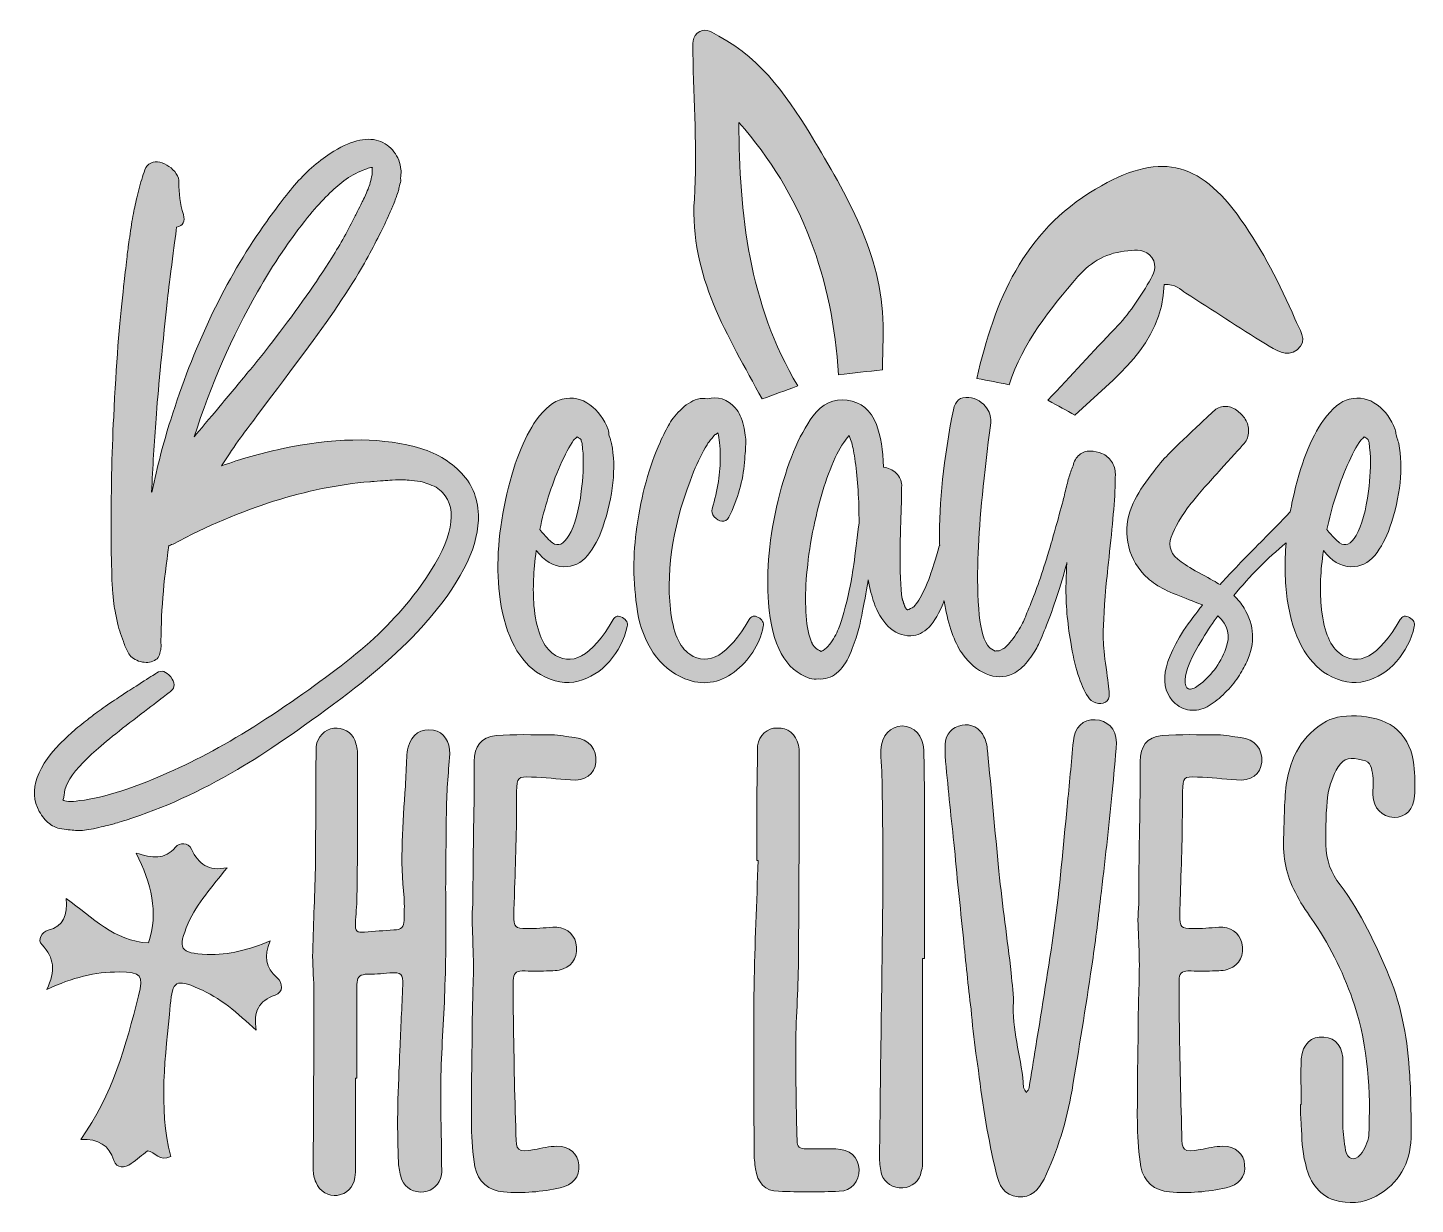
# Model space of a CAD drawing. Header units: inches. Extents: x 77 to 999, y -931 to -149.
import ezdxf

# ---------------------------------------------------------------- set-up
doc = ezdxf.new("R2010")
doc.units = ezdxf.units.IN
doc.header["$MEASUREMENT"] = 0
doc.layers.add('Layer 1', color=7, linetype='Continuous')

# ---------------------------------------------------------------- blocks, each defined once
blk = doc.blocks.new('block 3')
at = {"layer": 'Layer 1', "true_color": 0xff3c95}
h = blk.add_hatch(color=230, dxfattribs=at)
h.dxf.hatch_style = 2
edge = h.paths.add_edge_path()
edge.add_spline(control_points=[(686.46, -625.03), (686.91, -618.23), (690.99, -613.24), (697.79, -612.33), (703.23, -610.97), (710.03, -614.15), (712.3, -620.04), (713.66, -622.76), (714.56, -625.93), (714.56, -629.11), (717.28, -655.85), (719.55, -682.6), (722.27, -709.35), (724.53, -732.01), (727.71, -754.22), (730.43, -776.89), (730.88, -784.14), (732.24, -791.85), (731.79, -799.1), (731.33, -817.69), (737.68, -834.92), (738.59, -853.05), (739.04, -854.41), (739.95, -855.32), (740.4, -856.22), (741.31, -855.32), (742.22, -854.41), (742.22, -853.05), (744.03, -844.44), (744.94, -834.92), (746.75, -825.85), (750.83, -799.56), (755.36, -773.26), (758.99, -746.97), (762.61, -720.23), (764.88, -693.03), (767.6, -666.28), (768.96, -651.77), (770.32, -637.27), (771.68, -622.76), (772.59, -613.69), (778.03, -608.25), (786.19, -608.71), (793.9, -608.71), (800.24, -614.6), (800.24, -623.67), (799.79, -634.55), (798.43, -645.88), (797.52, -656.76), (795.25, -680.33), (792.53, -703.45), (789.81, -727.03), (788, -741.99), (786.19, -757.4), (783.92, -772.36), (779.84, -800.01), (775.31, -827.66), (770.78, -854.86), (767.15, -875.26), (761.26, -895.21), (752.19, -913.8), (748.56, -921.05), (743.57, -926.49), (734.96, -925.58), (725.44, -924.68), (722.27, -917.88), (720.45, -909.72), (715.02, -887.5), (711.39, -864.84), (708.67, -841.72), (708.21, -837.64), (707.31, -834.01), (706.86, -830.38), (705.5, -820.41), (704.59, -810.89), (703.68, -800.92), (701.87, -785.5), (700.06, -769.64), (698.7, -753.77), (696.43, -732.92), (694.16, -711.61), (692.35, -690.31), (690.08, -671.27), (688.27, -652.23), (686.46, -632.73), (686.46, -630.47), (686.46, -627.75), (686.46, -625.03)], knot_values=[0, 0, 0, 0, 1, 1, 1, 2, 2, 2, 3, 3, 3, 4, 4, 4, 5, 5, 5, 6, 6, 6, 7, 7, 7, 8, 8, 8, 9, 9, 9, 10, 10, 10, 11, 11, 11, 12, 12, 12, 13, 13, 13, 14, 14, 14, 15, 15, 15, 16, 16, 16, 17, 17, 17, 18, 18, 18, 19, 19, 19, 20, 20, 20, 21, 21, 21, 22, 22, 22, 23, 23, 23, 24, 24, 24, 25, 25, 25, 26, 26, 26, 27, 27, 27, 28, 28, 28, 29, 29, 29, 29], degree=3, periodic=1)
h = blk.add_hatch(color=230, dxfattribs=at)
h.dxf.hatch_style = 2
edge = h.paths.add_edge_path()
edge.add_spline(control_points=[(923.09, -834.01), (923.99, -824.04), (929.89, -818.6), (938.05, -819.5), (946.21, -819.96), (951.19, -826.76), (950.74, -836.28), (950.74, -850.33), (950.74, -864.38), (950.74, -877.98), (950.74, -883.42), (951.65, -889.32), (952.55, -894.76), (953.91, -900.65), (958.45, -902.46), (962.53, -897.48), (965.25, -893.85), (967.51, -889.32), (967.97, -884.78), (969.33, -855.32), (967.51, -826.3), (958.45, -798.2), (952.1, -778.7), (943.03, -760.57), (931.7, -743.35), (927.62, -737.45), (923.54, -732.01), (920.37, -725.67), (914.02, -714.33), (910.85, -702.55), (911.3, -689.4), (911.75, -676.71), (911.75, -664.01), (913.11, -651.77), (915.83, -633.64), (923.54, -618.68), (939.86, -609.61), (950.29, -603.72), (975.67, -604.63), (987, -615.51), (993.8, -621.85), (996.98, -630.01), (997.89, -638.63), (998.79, -645.43), (998.79, -652.68), (998.34, -659.48), (997.89, -668.09), (992.45, -673.53), (984.74, -673.53), (976.58, -673.08), (971.14, -667.64), (970.68, -658.57), (970.68, -654.49), (971.14, -649.96), (970.68, -645.88), (969.78, -641.35), (969.78, -636.36), (963.89, -635.45), (955.73, -633.64), (951.65, -633.64), (947.57, -639.99), (944.39, -645.43), (941.67, -652.23), (940.77, -658.57), (939.41, -669.45), (939.41, -680.33), (939.41, -691.67), (939.41, -701.64), (943.03, -710.71), (948.93, -718.41), (962.98, -737), (972.5, -757.85), (981.57, -779.16), (990.18, -800.01), (993.8, -822.22), (995.17, -844.89), (996.07, -858.49), (996.07, -872.54), (996.07, -886.6), (995.62, -903.37), (987.91, -916.97), (972.95, -925.13), (963.89, -930.12), (954.36, -930.57), (945.3, -927.85), (933.97, -924.22), (928.07, -914.25), (925.81, -903.37), (923.54, -895.21), (923.54, -886.6), (923.09, -877.98), (922.63, -873.45), (922.63, -868.92), (922.63, -864.38), (923.09, -864.38), (923.09, -864.38), (923.09, -864.38), (923.09, -854.41), (922.63, -843.98), (923.09, -834.01)], knot_values=[0, 0, 0, 0, 1, 1, 1, 2, 2, 2, 3, 3, 3, 4, 4, 4, 5, 5, 5, 6, 6, 6, 7, 7, 7, 8, 8, 8, 9, 9, 9, 10, 10, 10, 11, 11, 11, 12, 12, 12, 13, 13, 13, 14, 14, 14, 15, 15, 15, 16, 16, 16, 17, 17, 17, 18, 18, 18, 19, 19, 19, 20, 20, 20, 21, 21, 21, 22, 22, 22, 23, 23, 23, 24, 24, 24, 25, 25, 25, 26, 26, 26, 27, 27, 27, 28, 28, 28, 29, 29, 29, 30, 30, 30, 31, 31, 31, 32, 32, 32, 33, 33, 33, 33], degree=3, periodic=1)
h = blk.add_hatch(color=230, dxfattribs=at)
h.dxf.hatch_style = 2
edge = h.paths.add_edge_path()
edge.add_spline(control_points=[(294.79, -905.64), (294.79, -907.9), (294.79, -910.62), (294.34, -912.89), (293.43, -919.24), (288.9, -923.77), (282.55, -924.68), (277.11, -925.58), (270.77, -921.96), (268.5, -916.06), (267.14, -913.34), (266.68, -910.17), (266.68, -907.45), (266.68, -868.46), (267.14, -829.02), (267.14, -790.04), (267.14, -781.88), (266.23, -773.72), (266.23, -766.01), (266.68, -746.52), (267.59, -727.03), (268.04, -707.53), (268.5, -682.6), (268.04, -658.12), (268.5, -633.19), (268.5, -630.92), (268.5, -628.65), (268.5, -626.39), (269.4, -620.04), (274.39, -615.05), (280.28, -614.15), (286.18, -613.69), (292.07, -616.87), (294.34, -622.31), (295.24, -625.48), (296.15, -628.65), (296.15, -631.83), (296.15, -663.56), (296.15, -694.84), (295.7, -726.57), (295.7, -732.47), (294.79, -738.36), (294.79, -743.8), (294.34, -749.24), (295.7, -750.15), (300.68, -749.69), (307.03, -749.24), (313.83, -748.79), (320.18, -748.33), (325.16, -748.33), (326.98, -746.06), (326.98, -741.99), (326.98, -737), (327.43, -732.01), (326.98, -727.03), (324.26, -702.09), (326.07, -677.61), (327.88, -652.68), (328.34, -646.33), (328.34, -639.99), (328.79, -633.64), (328.79, -631.37), (329.24, -629.11), (329.7, -626.84), (331.96, -618.23), (338.31, -614.15), (346.47, -615.51), (353.27, -616.87), (357.8, -623.21), (357.35, -631.37), (356.44, -644.52), (355.08, -657.67), (355.08, -671.27), (354.63, -687.59), (355.08, -703.91), (354.63, -720.23), (354.63, -741.99), (355.08, -763.29), (354.18, -785.05), (353.72, -805), (351.91, -824.94), (351.46, -845.34), (351, -864.38), (351.91, -883.42), (351.91, -902.92), (351.91, -905.64), (352.36, -908.36), (351.91, -911.08), (350.55, -917.42), (346.02, -921.5), (340.12, -922.41), (333.78, -922.86), (327.88, -920.14), (325.62, -914.25), (324.26, -911.08), (323.8, -907.45), (323.35, -904.28), (322.9, -891.58), (322.44, -878.44), (322.9, -865.74), (322.9, -853.05), (323.8, -840.36), (324.26, -828.12), (324.71, -813.61), (325.62, -799.56), (326.07, -785.05), (326.52, -777.34), (325.16, -776.44), (317.46, -776.89), (312.02, -777.34), (306.58, -777.8), (301.14, -777.8), (297.06, -778.25), (295.7, -780.06), (295.7, -784.6), (295.7, -805.45), (295.7, -825.85), (295.7, -846.7), (295.24, -846.7), (295.24, -846.7), (294.79, -846.7), (294.79, -866.2), (294.79, -886.14), (294.79, -905.64)], knot_values=[0, 0, 0, 0, 1, 1, 1, 2, 2, 2, 3, 3, 3, 4, 4, 4, 5, 5, 5, 6, 6, 6, 7, 7, 7, 8, 8, 8, 9, 9, 9, 10, 10, 10, 11, 11, 11, 12, 12, 12, 13, 13, 13, 14, 14, 14, 15, 15, 15, 16, 16, 16, 17, 17, 17, 18, 18, 18, 19, 19, 19, 20, 20, 20, 21, 21, 21, 22, 22, 22, 23, 23, 23, 24, 24, 24, 25, 25, 25, 26, 26, 26, 27, 27, 27, 28, 28, 28, 29, 29, 29, 30, 30, 30, 31, 31, 31, 32, 32, 32, 33, 33, 33, 34, 34, 34, 35, 35, 35, 36, 36, 36, 37, 37, 37, 38, 38, 38, 39, 39, 39, 40, 40, 40, 41, 41, 41, 41], degree=3, periodic=1)
h = blk.add_hatch(color=230, dxfattribs=at)
h.dxf.hatch_style = 2
edge = h.paths.add_edge_path()
edge.add_spline(control_points=[(561.79, -633.64), (561.79, -630.92), (561.79, -628.65), (561.79, -625.93), (563.16, -618.68), (568.14, -614.15), (574.94, -614.15), (581.74, -613.69), (587.63, -618.23), (588.99, -625.48), (589.45, -627.29), (589.45, -629.11), (589.45, -630.92), (589.45, -677.16), (589.45, -723.4), (588.99, -769.18), (588.99, -789.13), (587.18, -808.62), (587.18, -828.12), (587.18, -848.06), (587.63, -868.01), (588.09, -887.96), (588.09, -892.49), (589.9, -893.85), (594.43, -893.85), (600.78, -893.4), (607.58, -893.85), (613.93, -893.85), (622.99, -893.85), (628.89, -899.29), (629.34, -907.45), (629.34, -915.16), (624.35, -921.96), (616.19, -921.96), (603.05, -922.41), (589.45, -922.41), (575.85, -921.96), (566.78, -921.96), (561.79, -916.06), (560.44, -907), (559.98, -903.37), (559.53, -899.29), (559.53, -895.66), (559.53, -858.94), (559.07, -822.68), (559.53, -785.96), (559.98, -757.85), (561.34, -730.2), (562.25, -702.09), (561.79, -702.09), (561.79, -702.09), (561.34, -702.09), (561.34, -679.43), (561.34, -656.31), (561.79, -633.64)], knot_values=[0, 0, 0, 0, 1, 1, 1, 2, 2, 2, 3, 3, 3, 4, 4, 4, 5, 5, 5, 6, 6, 6, 7, 7, 7, 8, 8, 8, 9, 9, 9, 10, 10, 10, 11, 11, 11, 12, 12, 12, 13, 13, 13, 14, 14, 14, 15, 15, 15, 16, 16, 16, 17, 17, 17, 18, 18, 18, 18], degree=3, periodic=1)
h = blk.add_hatch(color=230, dxfattribs=at)
h.dxf.hatch_style = 2
edge = h.paths.add_edge_path()
edge.add_spline(control_points=[(671.5, -851.24), (671.5, -868.01), (671.5, -884.33), (671.5, -901.1), (671.5, -903.82), (671.5, -906.09), (670.59, -908.81), (669.69, -915.16), (664.25, -919.24), (658.35, -919.69), (652.01, -920.14), (646.11, -916.52), (644.3, -910.62), (643.39, -907.45), (642.94, -903.82), (642.94, -900.2), (642.94, -885.69), (643.39, -871.18), (643.39, -856.22), (643.85, -822.68), (644.3, -789.13), (644.75, -755.58), (645.21, -723.4), (645.21, -691.21), (644.75, -659.03), (644.75, -650.41), (644.3, -641.8), (643.85, -633.19), (643.85, -631.83), (643.85, -630.47), (643.85, -628.65), (644.3, -619.13), (650.19, -612.79), (657.9, -612.79), (666.06, -612.79), (671.95, -619.59), (672.41, -628.65), (672.41, -641.8), (672.86, -654.95), (672.86, -668.09), (672.86, -701.19), (672.86, -734.28), (672.86, -767.37), (672.41, -767.37), (671.95, -767.37), (671.5, -767.37), (671.5, -795.02), (671.5, -823.13), (671.5, -851.24)], knot_values=[0, 0, 0, 0, 1, 1, 1, 2, 2, 2, 3, 3, 3, 4, 4, 4, 5, 5, 5, 6, 6, 6, 7, 7, 7, 8, 8, 8, 9, 9, 9, 10, 10, 10, 11, 11, 11, 12, 12, 12, 13, 13, 13, 14, 14, 14, 15, 15, 15, 16, 16, 16, 16], degree=3, periodic=1)
h = blk.add_hatch(color=230, dxfattribs=at)
h.dxf.hatch_style = 2
edge = h.paths.add_edge_path()
edge.add_spline(control_points=[(372.76, -758.76), (372.76, -751.51), (371.86, -743.8), (372.31, -736.09), (372.76, -732.01), (372.76, -728.39), (372.76, -723.85), (372.76, -694.84), (373.67, -665.83), (373.67, -636.36), (373.67, -626.39), (377.75, -620.04), (388.18, -619.13), (400.41, -618.23), (412.65, -618.68), (424.89, -618.68), (430.33, -618.68), (435.32, -620.04), (440.31, -620.49), (449.83, -621.4), (455.27, -628.2), (454.36, -636.81), (453.91, -644.97), (447.11, -649.51), (437.59, -648.6), (428.97, -648.15), (420.36, -646.79), (411.75, -646.79), (402.23, -646.33), (402.23, -646.79), (401.78, -656.31), (401.78, -677.61), (401.32, -698.92), (400.41, -720.68), (400.41, -726.57), (399.96, -732.47), (399.96, -738.36), (399.96, -746.52), (400.87, -747.43), (408.57, -747.43), (414.47, -747.43), (419.91, -746.97), (425.8, -746.52), (433.51, -746.06), (439.4, -750.15), (441.21, -756.95), (443.03, -764.65), (439.85, -771.9), (432.6, -774.17), (429.43, -775.53), (425.35, -775.53), (421.72, -775.53), (416.28, -775.99), (410.84, -775.53), (405.4, -775.53), (401.32, -775.53), (399.51, -777.34), (399.51, -781.88), (399.51, -788.68), (399.51, -795.48), (399.51, -802.28), (399.96, -829.48), (400.41, -857.13), (401.32, -884.33), (401.32, -895.21), (402.23, -896.12), (413.56, -894.3), (418.55, -893.4), (423.53, -892.04), (428.52, -892.04), (437.14, -892.04), (442.57, -897.02), (443.03, -904.28), (443.93, -912.44), (438.95, -917.88), (430.79, -919.69), (418.55, -922.41), (405.85, -923.32), (393.16, -922.41), (383.19, -921.5), (375.94, -915.61), (374.12, -905.64), (370.95, -888.41), (371.86, -869.37), (371.86, -852.14), (371.86, -838.09), (372.31, -824.04), (372.31, -809.98), (372.31, -793.21), (373.67, -775.99), (372.76, -758.76)], knot_values=[0, 0, 0, 0, 1, 1, 1, 2, 2, 2, 3, 3, 3, 4, 4, 4, 5, 5, 5, 6, 6, 6, 7, 7, 7, 8, 8, 8, 9, 9, 9, 10, 10, 10, 11, 11, 11, 12, 12, 12, 13, 13, 13, 14, 14, 14, 15, 15, 15, 16, 16, 16, 17, 17, 17, 18, 18, 18, 19, 19, 19, 20, 20, 20, 21, 21, 21, 22, 22, 22, 23, 23, 23, 24, 24, 24, 25, 25, 25, 26, 26, 26, 27, 27, 27, 28, 28, 28, 29, 29, 29, 30, 30, 30, 30], degree=3, periodic=1)
h = blk.add_hatch(color=230, dxfattribs=at)
h.dxf.hatch_style = 2
edge = h.paths.add_edge_path()
edge.add_spline(control_points=[(815.2, -758.76), (815.2, -751.51), (814.29, -743.8), (814.75, -736.09), (815.2, -732.01), (815.2, -728.39), (815.2, -723.85), (815.2, -694.84), (816.11, -665.83), (816.11, -636.36), (816.11, -626.39), (820.19, -620.04), (830.61, -619.13), (842.85, -618.23), (855.09, -618.68), (867.33, -618.68), (872.77, -618.68), (877.76, -620.04), (882.75, -620.49), (892.27, -621.4), (897.71, -628.2), (896.8, -636.81), (896.34, -644.97), (889.55, -649.51), (880.02, -648.6), (871.41, -648.15), (862.8, -646.79), (854.18, -646.79), (844.66, -646.33), (844.66, -646.79), (844.21, -656.31), (844.21, -677.61), (843.76, -698.92), (842.85, -720.68), (842.85, -726.57), (842.4, -732.47), (842.4, -738.36), (842.4, -746.52), (843.31, -747.43), (851.01, -747.43), (856.91, -747.43), (862.35, -746.97), (868.24, -746.52), (875.95, -746.06), (881.84, -750.15), (883.65, -756.95), (885.47, -764.65), (882.29, -771.9), (875.04, -774.17), (871.87, -775.53), (867.78, -775.53), (864.16, -775.53), (858.72, -775.99), (853.28, -775.53), (847.84, -775.53), (843.76, -775.53), (841.95, -777.34), (841.95, -781.88), (841.95, -788.68), (841.95, -795.48), (841.95, -802.28), (842.4, -829.48), (842.85, -857.13), (843.76, -884.33), (843.76, -895.21), (844.66, -896.12), (856, -894.3), (860.98, -893.4), (865.97, -892.04), (870.96, -892.04), (879.57, -892.04), (885.01, -897.02), (885.47, -904.28), (886.37, -912.44), (881.39, -917.88), (873.23, -919.69), (860.98, -922.41), (848.29, -923.32), (835.6, -922.41), (825.63, -921.5), (818.37, -915.61), (816.56, -905.64), (813.39, -888.41), (814.29, -869.37), (814.29, -852.14), (814.29, -838.09), (814.75, -824.04), (814.75, -809.98), (814.75, -793.21), (816.11, -775.99), (815.2, -758.76)], knot_values=[0, 0, 0, 0, 1, 1, 1, 2, 2, 2, 3, 3, 3, 4, 4, 4, 5, 5, 5, 6, 6, 6, 7, 7, 7, 8, 8, 8, 9, 9, 9, 10, 10, 10, 11, 11, 11, 12, 12, 12, 13, 13, 13, 14, 14, 14, 15, 15, 15, 16, 16, 16, 17, 17, 17, 18, 18, 18, 19, 19, 19, 20, 20, 20, 21, 21, 21, 22, 22, 22, 23, 23, 23, 24, 24, 24, 25, 25, 25, 26, 26, 26, 27, 27, 27, 28, 28, 28, 29, 29, 29, 30, 30, 30, 30], degree=3, periodic=1)
at = {"layer": 'Layer 1', "lineweight": 0}
for points, knots in [([(686.46, -625.03), (686.91, -618.23), (690.99, -613.24), (697.79, -612.33), (703.23, -610.97), (710.03, -614.15), (712.3, -620.04), (713.66, -622.76), (714.56, -625.93), (714.56, -629.11), (717.28, -655.85), (719.55, -682.6), (722.27, -709.35), (724.53, -732.01), (727.71, -754.22), (730.43, -776.89), (730.88, -784.14), (732.24, -791.85), (731.79, -799.1), (731.33, -817.69), (737.68, -834.92), (738.59, -853.05), (739.04, -854.41), (739.95, -855.32), (740.4, -856.22), (741.31, -855.32), (742.22, -854.41), (742.22, -853.05), (744.03, -844.44), (744.94, -834.92), (746.75, -825.85), (750.83, -799.56), (755.36, -773.26), (758.99, -746.97), (762.61, -720.23), (764.88, -693.03), (767.6, -666.28), (768.96, -651.77), (770.32, -637.27), (771.68, -622.76), (772.59, -613.69), (778.03, -608.25), (786.19, -608.71), (793.9, -608.71), (800.24, -614.6), (800.24, -623.67), (799.79, -634.55), (798.43, -645.88), (797.52, -656.76), (795.25, -680.33), (792.53, -703.45), (789.81, -727.03), (788, -741.99), (786.19, -757.4), (783.92, -772.36), (779.84, -800.01), (775.31, -827.66), (770.78, -854.86), (767.15, -875.26), (761.26, -895.21), (752.19, -913.8), (748.56, -921.05), (743.57, -926.49), (734.96, -925.58), (725.44, -924.68), (722.27, -917.88), (720.45, -909.72), (715.02, -887.5), (711.39, -864.84), (708.67, -841.72), (708.21, -837.64), (707.31, -834.01), (706.86, -830.38), (705.5, -820.41), (704.59, -810.89), (703.68, -800.92), (701.87, -785.5), (700.06, -769.64), (698.7, -753.77), (696.43, -732.92), (694.16, -711.61), (692.35, -690.31), (690.08, -671.27), (688.27, -652.23), (686.46, -632.73), (686.46, -630.47), (686.46, -627.75), (686.46, -625.03)], [0, 0, 0, 0, 1, 1, 1, 2, 2, 2, 3, 3, 3, 4, 4, 4, 5, 5, 5, 6, 6, 6, 7, 7, 7, 8, 8, 8, 9, 9, 9, 10, 10, 10, 11, 11, 11, 12, 12, 12, 13, 13, 13, 14, 14, 14, 15, 15, 15, 16, 16, 16, 17, 17, 17, 18, 18, 18, 19, 19, 19, 20, 20, 20, 21, 21, 21, 22, 22, 22, 23, 23, 23, 24, 24, 24, 25, 25, 25, 26, 26, 26, 27, 27, 27, 28, 28, 28, 29, 29, 29, 29]), ([(923.09, -834.01), (923.99, -824.04), (929.89, -818.6), (938.05, -819.5), (946.21, -819.96), (951.19, -826.76), (950.74, -836.28), (950.74, -850.33), (950.74, -864.38), (950.74, -877.98), (950.74, -883.42), (951.65, -889.32), (952.55, -894.76), (953.91, -900.65), (958.45, -902.46), (962.53, -897.48), (965.25, -893.85), (967.51, -889.32), (967.97, -884.78), (969.33, -855.32), (967.51, -826.3), (958.45, -798.2), (952.1, -778.7), (943.03, -760.57), (931.7, -743.35), (927.62, -737.45), (923.54, -732.01), (920.37, -725.67), (914.02, -714.33), (910.85, -702.55), (911.3, -689.4), (911.75, -676.71), (911.75, -664.01), (913.11, -651.77), (915.83, -633.64), (923.54, -618.68), (939.86, -609.61), (950.29, -603.72), (975.67, -604.63), (987, -615.51), (993.8, -621.85), (996.98, -630.01), (997.89, -638.63), (998.79, -645.43), (998.79, -652.68), (998.34, -659.48), (997.89, -668.09), (992.45, -673.53), (984.74, -673.53), (976.58, -673.08), (971.14, -667.64), (970.68, -658.57), (970.68, -654.49), (971.14, -649.96), (970.68, -645.88), (969.78, -641.35), (969.78, -636.36), (963.89, -635.45), (955.73, -633.64), (951.65, -633.64), (947.57, -639.99), (944.39, -645.43), (941.67, -652.23), (940.77, -658.57), (939.41, -669.45), (939.41, -680.33), (939.41, -691.67), (939.41, -701.64), (943.03, -710.71), (948.93, -718.41), (962.98, -737), (972.5, -757.85), (981.57, -779.16), (990.18, -800.01), (993.8, -822.22), (995.17, -844.89), (996.07, -858.49), (996.07, -872.54), (996.07, -886.6), (995.62, -903.37), (987.91, -916.97), (972.95, -925.13), (963.89, -930.12), (954.36, -930.57), (945.3, -927.85), (933.97, -924.22), (928.07, -914.25), (925.81, -903.37), (923.54, -895.21), (923.54, -886.6), (923.09, -877.98), (922.63, -873.45), (922.63, -868.92), (922.63, -864.38), (923.09, -864.38), (923.09, -864.38), (923.09, -864.38), (923.09, -854.41), (922.63, -843.98), (923.09, -834.01)], [0, 0, 0, 0, 1, 1, 1, 2, 2, 2, 3, 3, 3, 4, 4, 4, 5, 5, 5, 6, 6, 6, 7, 7, 7, 8, 8, 8, 9, 9, 9, 10, 10, 10, 11, 11, 11, 12, 12, 12, 13, 13, 13, 14, 14, 14, 15, 15, 15, 16, 16, 16, 17, 17, 17, 18, 18, 18, 19, 19, 19, 20, 20, 20, 21, 21, 21, 22, 22, 22, 23, 23, 23, 24, 24, 24, 25, 25, 25, 26, 26, 26, 27, 27, 27, 28, 28, 28, 29, 29, 29, 30, 30, 30, 31, 31, 31, 32, 32, 32, 33, 33, 33, 33]), ([(294.79, -905.64), (294.79, -907.9), (294.79, -910.62), (294.34, -912.89), (293.43, -919.24), (288.9, -923.77), (282.55, -924.68), (277.11, -925.58), (270.77, -921.96), (268.5, -916.06), (267.14, -913.34), (266.68, -910.17), (266.68, -907.45), (266.68, -868.46), (267.14, -829.02), (267.14, -790.04), (267.14, -781.88), (266.23, -773.72), (266.23, -766.01), (266.68, -746.52), (267.59, -727.03), (268.04, -707.53), (268.5, -682.6), (268.04, -658.12), (268.5, -633.19), (268.5, -630.92), (268.5, -628.65), (268.5, -626.39), (269.4, -620.04), (274.39, -615.05), (280.28, -614.15), (286.18, -613.69), (292.07, -616.87), (294.34, -622.31), (295.24, -625.48), (296.15, -628.65), (296.15, -631.83), (296.15, -663.56), (296.15, -694.84), (295.7, -726.57), (295.7, -732.47), (294.79, -738.36), (294.79, -743.8), (294.34, -749.24), (295.7, -750.15), (300.68, -749.69), (307.03, -749.24), (313.83, -748.79), (320.18, -748.33), (325.16, -748.33), (326.98, -746.06), (326.98, -741.99), (326.98, -737), (327.43, -732.01), (326.98, -727.03), (324.26, -702.09), (326.07, -677.61), (327.88, -652.68), (328.34, -646.33), (328.34, -639.99), (328.79, -633.64), (328.79, -631.37), (329.24, -629.11), (329.7, -626.84), (331.96, -618.23), (338.31, -614.15), (346.47, -615.51), (353.27, -616.87), (357.8, -623.21), (357.35, -631.37), (356.44, -644.52), (355.08, -657.67), (355.08, -671.27), (354.63, -687.59), (355.08, -703.91), (354.63, -720.23), (354.63, -741.99), (355.08, -763.29), (354.18, -785.05), (353.72, -805), (351.91, -824.94), (351.46, -845.34), (351, -864.38), (351.91, -883.42), (351.91, -902.92), (351.91, -905.64), (352.36, -908.36), (351.91, -911.08), (350.55, -917.42), (346.02, -921.5), (340.12, -922.41), (333.78, -922.86), (327.88, -920.14), (325.62, -914.25), (324.26, -911.08), (323.8, -907.45), (323.35, -904.28), (322.9, -891.58), (322.44, -878.44), (322.9, -865.74), (322.9, -853.05), (323.8, -840.36), (324.26, -828.12), (324.71, -813.61), (325.62, -799.56), (326.07, -785.05), (326.52, -777.34), (325.16, -776.44), (317.46, -776.89), (312.02, -777.34), (306.58, -777.8), (301.14, -777.8), (297.06, -778.25), (295.7, -780.06), (295.7, -784.6), (295.7, -805.45), (295.7, -825.85), (295.7, -846.7), (295.24, -846.7), (295.24, -846.7), (294.79, -846.7), (294.79, -866.2), (294.79, -886.14), (294.79, -905.64)], [0, 0, 0, 0, 1, 1, 1, 2, 2, 2, 3, 3, 3, 4, 4, 4, 5, 5, 5, 6, 6, 6, 7, 7, 7, 8, 8, 8, 9, 9, 9, 10, 10, 10, 11, 11, 11, 12, 12, 12, 13, 13, 13, 14, 14, 14, 15, 15, 15, 16, 16, 16, 17, 17, 17, 18, 18, 18, 19, 19, 19, 20, 20, 20, 21, 21, 21, 22, 22, 22, 23, 23, 23, 24, 24, 24, 25, 25, 25, 26, 26, 26, 27, 27, 27, 28, 28, 28, 29, 29, 29, 30, 30, 30, 31, 31, 31, 32, 32, 32, 33, 33, 33, 34, 34, 34, 35, 35, 35, 36, 36, 36, 37, 37, 37, 38, 38, 38, 39, 39, 39, 40, 40, 40, 41, 41, 41, 41]), ([(561.79, -633.64), (561.79, -630.92), (561.79, -628.65), (561.79, -625.93), (563.16, -618.68), (568.14, -614.15), (574.94, -614.15), (581.74, -613.69), (587.63, -618.23), (588.99, -625.48), (589.45, -627.29), (589.45, -629.11), (589.45, -630.92), (589.45, -677.16), (589.45, -723.4), (588.99, -769.18), (588.99, -789.13), (587.18, -808.62), (587.18, -828.12), (587.18, -848.06), (587.63, -868.01), (588.09, -887.96), (588.09, -892.49), (589.9, -893.85), (594.43, -893.85), (600.78, -893.4), (607.58, -893.85), (613.93, -893.85), (622.99, -893.85), (628.89, -899.29), (629.34, -907.45), (629.34, -915.16), (624.35, -921.96), (616.19, -921.96), (603.05, -922.41), (589.45, -922.41), (575.85, -921.96), (566.78, -921.96), (561.79, -916.06), (560.44, -907), (559.98, -903.37), (559.53, -899.29), (559.53, -895.66), (559.53, -858.94), (559.07, -822.68), (559.53, -785.96), (559.98, -757.85), (561.34, -730.2), (562.25, -702.09), (561.79, -702.09), (561.79, -702.09), (561.34, -702.09), (561.34, -679.43), (561.34, -656.31), (561.79, -633.64)], [0, 0, 0, 0, 1, 1, 1, 2, 2, 2, 3, 3, 3, 4, 4, 4, 5, 5, 5, 6, 6, 6, 7, 7, 7, 8, 8, 8, 9, 9, 9, 10, 10, 10, 11, 11, 11, 12, 12, 12, 13, 13, 13, 14, 14, 14, 15, 15, 15, 16, 16, 16, 17, 17, 17, 18, 18, 18, 18]), ([(671.5, -851.24), (671.5, -868.01), (671.5, -884.33), (671.5, -901.1), (671.5, -903.82), (671.5, -906.09), (670.59, -908.81), (669.69, -915.16), (664.25, -919.24), (658.35, -919.69), (652.01, -920.14), (646.11, -916.52), (644.3, -910.62), (643.39, -907.45), (642.94, -903.82), (642.94, -900.2), (642.94, -885.69), (643.39, -871.18), (643.39, -856.22), (643.85, -822.68), (644.3, -789.13), (644.75, -755.58), (645.21, -723.4), (645.21, -691.21), (644.75, -659.03), (644.75, -650.41), (644.3, -641.8), (643.85, -633.19), (643.85, -631.83), (643.85, -630.47), (643.85, -628.65), (644.3, -619.13), (650.19, -612.79), (657.9, -612.79), (666.06, -612.79), (671.95, -619.59), (672.41, -628.65), (672.41, -641.8), (672.86, -654.95), (672.86, -668.09), (672.86, -701.19), (672.86, -734.28), (672.86, -767.37), (672.41, -767.37), (671.95, -767.37), (671.5, -767.37), (671.5, -795.02), (671.5, -823.13), (671.5, -851.24)], [0, 0, 0, 0, 1, 1, 1, 2, 2, 2, 3, 3, 3, 4, 4, 4, 5, 5, 5, 6, 6, 6, 7, 7, 7, 8, 8, 8, 9, 9, 9, 10, 10, 10, 11, 11, 11, 12, 12, 12, 13, 13, 13, 14, 14, 14, 15, 15, 15, 16, 16, 16, 16]), ([(372.76, -758.76), (372.76, -751.51), (371.86, -743.8), (372.31, -736.09), (372.76, -732.01), (372.76, -728.39), (372.76, -723.85), (372.76, -694.84), (373.67, -665.83), (373.67, -636.36), (373.67, -626.39), (377.75, -620.04), (388.18, -619.13), (400.41, -618.23), (412.65, -618.68), (424.89, -618.68), (430.33, -618.68), (435.32, -620.04), (440.31, -620.49), (449.83, -621.4), (455.27, -628.2), (454.36, -636.81), (453.91, -644.97), (447.11, -649.51), (437.59, -648.6), (428.97, -648.15), (420.36, -646.79), (411.75, -646.79), (402.23, -646.33), (402.23, -646.79), (401.78, -656.31), (401.78, -677.61), (401.32, -698.92), (400.41, -720.68), (400.41, -726.57), (399.96, -732.47), (399.96, -738.36), (399.96, -746.52), (400.87, -747.43), (408.57, -747.43), (414.47, -747.43), (419.91, -746.97), (425.8, -746.52), (433.51, -746.06), (439.4, -750.15), (441.21, -756.95), (443.03, -764.65), (439.85, -771.9), (432.6, -774.17), (429.43, -775.53), (425.35, -775.53), (421.72, -775.53), (416.28, -775.99), (410.84, -775.53), (405.4, -775.53), (401.32, -775.53), (399.51, -777.34), (399.51, -781.88), (399.51, -788.68), (399.51, -795.48), (399.51, -802.28), (399.96, -829.48), (400.41, -857.13), (401.32, -884.33), (401.32, -895.21), (402.23, -896.12), (413.56, -894.3), (418.55, -893.4), (423.53, -892.04), (428.52, -892.04), (437.14, -892.04), (442.57, -897.02), (443.03, -904.28), (443.93, -912.44), (438.95, -917.88), (430.79, -919.69), (418.55, -922.41), (405.85, -923.32), (393.16, -922.41), (383.19, -921.5), (375.94, -915.61), (374.12, -905.64), (370.95, -888.41), (371.86, -869.37), (371.86, -852.14), (371.86, -838.09), (372.31, -824.04), (372.31, -809.98), (372.31, -793.21), (373.67, -775.99), (372.76, -758.76)], [0, 0, 0, 0, 1, 1, 1, 2, 2, 2, 3, 3, 3, 4, 4, 4, 5, 5, 5, 6, 6, 6, 7, 7, 7, 8, 8, 8, 9, 9, 9, 10, 10, 10, 11, 11, 11, 12, 12, 12, 13, 13, 13, 14, 14, 14, 15, 15, 15, 16, 16, 16, 17, 17, 17, 18, 18, 18, 19, 19, 19, 20, 20, 20, 21, 21, 21, 22, 22, 22, 23, 23, 23, 24, 24, 24, 25, 25, 25, 26, 26, 26, 27, 27, 27, 28, 28, 28, 29, 29, 29, 30, 30, 30, 30]), ([(815.2, -758.76), (815.2, -751.51), (814.29, -743.8), (814.75, -736.09), (815.2, -732.01), (815.2, -728.39), (815.2, -723.85), (815.2, -694.84), (816.11, -665.83), (816.11, -636.36), (816.11, -626.39), (820.19, -620.04), (830.61, -619.13), (842.85, -618.23), (855.09, -618.68), (867.33, -618.68), (872.77, -618.68), (877.76, -620.04), (882.75, -620.49), (892.27, -621.4), (897.71, -628.2), (896.8, -636.81), (896.34, -644.97), (889.55, -649.51), (880.02, -648.6), (871.41, -648.15), (862.8, -646.79), (854.18, -646.79), (844.66, -646.33), (844.66, -646.79), (844.21, -656.31), (844.21, -677.61), (843.76, -698.92), (842.85, -720.68), (842.85, -726.57), (842.4, -732.47), (842.4, -738.36), (842.4, -746.52), (843.31, -747.43), (851.01, -747.43), (856.91, -747.43), (862.35, -746.97), (868.24, -746.52), (875.95, -746.06), (881.84, -750.15), (883.65, -756.95), (885.47, -764.65), (882.29, -771.9), (875.04, -774.17), (871.87, -775.53), (867.78, -775.53), (864.16, -775.53), (858.72, -775.99), (853.28, -775.53), (847.84, -775.53), (843.76, -775.53), (841.95, -777.34), (841.95, -781.88), (841.95, -788.68), (841.95, -795.48), (841.95, -802.28), (842.4, -829.48), (842.85, -857.13), (843.76, -884.33), (843.76, -895.21), (844.66, -896.12), (856, -894.3), (860.98, -893.4), (865.97, -892.04), (870.96, -892.04), (879.57, -892.04), (885.01, -897.02), (885.47, -904.28), (886.37, -912.44), (881.39, -917.88), (873.23, -919.69), (860.98, -922.41), (848.29, -923.32), (835.6, -922.41), (825.63, -921.5), (818.37, -915.61), (816.56, -905.64), (813.39, -888.41), (814.29, -869.37), (814.29, -852.14), (814.29, -838.09), (814.75, -824.04), (814.75, -809.98), (814.75, -793.21), (816.11, -775.99), (815.2, -758.76)], [0, 0, 0, 0, 1, 1, 1, 2, 2, 2, 3, 3, 3, 4, 4, 4, 5, 5, 5, 6, 6, 6, 7, 7, 7, 8, 8, 8, 9, 9, 9, 10, 10, 10, 11, 11, 11, 12, 12, 12, 13, 13, 13, 14, 14, 14, 15, 15, 15, 16, 16, 16, 17, 17, 17, 18, 18, 18, 19, 19, 19, 20, 20, 20, 21, 21, 21, 22, 22, 22, 23, 23, 23, 24, 24, 24, 25, 25, 25, 26, 26, 26, 27, 27, 27, 28, 28, 28, 29, 29, 29, 30, 30, 30, 30])]:
    blk.add_open_spline(points, degree=3, knots=knots, dxfattribs=at)
blk = doc.blocks.new('block 4')
at = {"layer": 'Layer 1', "true_color": 0x04d3da}
h = blk.add_hatch(color=132, dxfattribs=at)
h.dxf.hatch_style = 2
edge = h.paths.add_edge_path()
edge.add_spline(control_points=[(333.64, -427.1), (308.77, -420.85), (279.41, -421.37), (245.56, -428.66), (231.63, -431.65), (218.35, -435.43), (205.72, -439.98), (208.98, -434.78), (212.69, -429.25), (216.86, -423.39), (219.46, -419.74), (233.97, -400.28), (260.4, -365), (277.2, -342.73), (290.61, -322.82), (300.63, -305.24), (307.27, -293.39), (312.54, -283.04), (316.45, -274.19), (316.58, -273.8), (317, -272.82), (317.72, -271.26), (318.43, -269.7), (318.89, -268.72), (319.08, -268.33), (319.28, -267.94), (319.7, -266.93), (320.36, -265.3), (321.01, -263.68), (321.4, -262.64), (321.53, -262.18), (321.66, -261.72), (322.02, -260.68), (322.6, -259.05), (323.19, -257.43), (323.48, -256.39), (323.48, -255.93), (323.48, -255.48), (323.74, -254.44), (324.26, -252.81), (324.78, -251.18), (324.94, -250.14), (324.75, -249.68), (324.55, -249.23), (324.62, -248.15), (324.94, -246.46), (325.27, -244.77), (325.24, -243.66), (324.85, -243.14), (324.46, -238.71), (322.92, -234.74), (320.26, -231.23), (317.59, -227.71), (314.17, -225.3), (310.01, -224), (301.41, -221.27), (290.74, -224.07), (277.98, -232.4), (269.26, -238.13), (261.35, -245.16), (254.25, -253.49), (247.15, -261.82), (239.44, -272.04), (231.11, -284.15), (206.63, -319.95), (186.91, -361.68), (171.94, -409.33), (166.99, -424.95), (162.89, -440.77), (159.64, -456.78), (159.5, -456.91), (159.44, -457.04), (159.44, -457.17), (159.44, -457.3), (159.37, -457.37), (159.25, -457.37), (160.03, -440.7), (161, -424.43), (162.18, -408.54), (163.47, -391.36), (165.95, -365.58), (169.6, -331.21), (170.12, -325.88), (171.12, -317.64), (172.62, -306.51), (174.12, -295.38), (175.19, -287.01), (175.84, -281.41), (180.27, -280.37), (181.77, -277.58), (180.34, -273.02), (178.25, -265.99), (177.28, -258.83), (177.41, -251.54), (177.54, -249.71), (176.95, -247.83), (175.65, -245.87), (174.35, -243.92), (172.72, -242.29), (170.77, -240.99), (168.82, -239.69), (166.79, -238.78), (164.71, -238.26), (162.63, -237.74), (160.64, -237.9), (158.76, -238.75), (156.87, -239.59), (155.54, -241.12), (154.75, -243.33), (153.32, -247.37), (151.99, -251.8), (150.75, -256.61), (149.51, -261.43), (148.51, -265.69), (147.72, -269.4), (146.94, -273.12), (146.13, -277.87), (145.28, -283.66), (144.44, -289.45), (143.82, -293.85), (143.43, -296.84), (143.04, -299.84), (142.48, -304.59), (141.77, -311.1), (141.05, -317.61), (140.56, -322.03), (140.3, -324.38), (137.83, -344.56), (135.74, -372.22), (134.05, -407.37), (132.75, -432.11), (132.23, -459.12), (132.49, -488.42), (132.49, -489.07), (132.49, -491.57), (132.49, -495.93), (132.49, -500.3), (132.52, -503), (132.59, -504.04), (132.65, -505.08), (132.72, -507.55), (132.79, -511.46), (132.85, -515.37), (132.95, -518.03), (133.08, -519.47), (133.21, -520.9), (133.4, -523.37), (133.66, -526.89), (133.92, -530.4), (134.25, -533.04), (134.64, -534.8), (135.03, -536.55), (135.52, -538.96), (136.1, -542.02), (136.69, -545.08), (137.34, -547.65), (138.06, -549.74), (138.77, -551.82), (139.59, -554.13), (140.5, -556.67), (141.41, -559.21), (142.45, -561.65), (143.62, -563.99), (144.92, -566.6), (147.27, -568.48), (150.65, -569.65), (154.04, -570.83), (157.2, -570.86), (160.12, -569.75), (163.05, -568.65), (164.65, -566.53), (164.91, -563.41), (165.3, -562.62), (165.5, -561.58), (165.5, -560.28), (165.36, -539.06), (167.12, -516.6), (170.77, -492.91), (171.16, -492.78), (172.07, -492.45), (173.5, -491.93), (219.07, -467.85), (262.62, -454.05), (304.15, -450.53), (304.41, -450.53), (306.1, -450.4), (309.22, -450.14), (312.35, -449.88), (314.37, -449.72), (315.28, -449.65), (316.19, -449.59), (318.17, -449.49), (321.23, -449.36), (324.29, -449.23), (326.51, -449.23), (327.87, -449.36), (329.24, -449.49), (331.29, -449.65), (334.03, -449.85), (336.76, -450.04), (338.87, -450.43), (340.37, -451.02), (341.87, -451.6), (343.59, -452.26), (345.55, -452.97), (347.5, -453.69), (349.19, -454.63), (350.62, -455.8), (352.05, -456.98), (353.29, -458.34), (354.34, -459.9), (363.06, -472.4), (357.59, -492.39), (337.93, -519.86), (326.08, -536.26), (311.76, -551.3), (294.97, -564.97), (278.17, -578.64), (258.26, -593.02), (235.21, -608.12), (213.6, -622.19), (193.23, -633.51), (174.09, -642.1), (148.96, -653.69), (128.06, -660.46), (111.4, -662.41), (105.28, -663.32), (101.57, -663.13), (100.27, -661.83), (100.66, -661.96), (100.98, -660.85), (101.25, -658.51), (101.38, -656.68), (101.51, -655.58), (101.64, -655.19), (103.46, -649.07), (108.47, -642.04), (116.67, -634.1), (123.31, -627.72), (133.57, -619.22), (147.43, -608.61), (161.3, -598), (169.53, -591.65), (172.13, -589.57), (175, -587.1), (174.93, -583.97), (171.94, -580.2), (168.94, -576.42), (165.89, -575.51), (162.76, -577.47), (160.94, -578.64), (157.52, -580.82), (152.51, -584.01), (147.49, -587.2), (143.85, -589.54), (141.57, -591.04), (139.29, -592.53), (135.97, -594.75), (131.61, -597.68), (127.25, -600.61), (123.7, -603.11), (120.97, -605.2), (118.24, -607.28), (115.11, -609.75), (111.6, -612.62), (108.08, -615.48), (104.89, -618.28), (102.03, -621.01), (82.76, -639.37), (76.97, -655.58), (84.65, -669.64), (86.47, -672.89), (88.72, -675.56), (91.38, -677.65), (94.05, -679.73), (97.27, -681), (101.05, -681.45), (104.83, -681.91), (108.15, -682.17), (111.01, -682.24), (113.87, -682.3), (117.68, -681.78), (122.43, -680.67), (127.19, -679.57), (130.57, -678.75), (132.59, -678.23), (134.61, -677.71), (137.83, -676.73), (142.26, -675.3), (166.86, -667.49), (191.53, -656.29), (216.27, -641.71), (235.14, -630.65), (258.06, -614.96), (285.01, -594.65), (309.74, -576.16), (329.53, -558.2), (344.37, -540.75), (366.38, -514.71), (377.05, -491.93), (376.4, -472.4), (376.01, -460.82), (371.78, -451.12), (363.71, -443.31), (355.63, -435.49), (345.61, -430.09), (333.64, -427.1)], knot_values=[0, 0, 0, 0, 1, 1, 1, 2, 2, 2, 3, 3, 3, 4, 4, 4, 5, 5, 5, 6, 6, 6, 7, 7, 7, 8, 8, 8, 9, 9, 9, 10, 10, 10, 11, 11, 11, 12, 12, 12, 13, 13, 13, 14, 14, 14, 15, 15, 15, 16, 16, 16, 17, 17, 17, 18, 18, 18, 19, 19, 19, 20, 20, 20, 21, 21, 21, 22, 22, 22, 23, 23, 23, 24, 24, 24, 25, 25, 25, 26, 26, 26, 27, 27, 27, 28, 28, 28, 29, 29, 29, 30, 30, 30, 31, 31, 31, 32, 32, 32, 33, 33, 33, 34, 34, 34, 35, 35, 35, 36, 36, 36, 37, 37, 37, 38, 38, 38, 39, 39, 39, 40, 40, 40, 41, 41, 41, 42, 42, 42, 43, 43, 43, 44, 44, 44, 45, 45, 45, 46, 46, 46, 47, 47, 47, 48, 48, 48, 49, 49, 49, 50, 50, 50, 51, 51, 51, 52, 52, 52, 53, 53, 53, 54, 54, 54, 55, 55, 55, 56, 56, 56, 57, 57, 57, 58, 58, 58, 59, 59, 59, 60, 60, 60, 61, 61, 61, 62, 62, 62, 63, 63, 63, 64, 64, 64, 65, 65, 65, 66, 66, 66, 67, 67, 67, 68, 68, 68, 69, 69, 69, 70, 70, 70, 71, 71, 71, 72, 72, 72, 73, 73, 73, 74, 74, 74, 75, 75, 75, 76, 76, 76, 77, 77, 77, 78, 78, 78, 79, 79, 79, 80, 80, 80, 81, 81, 81, 82, 82, 82, 83, 83, 83, 84, 84, 84, 85, 85, 85, 86, 86, 86, 87, 87, 87, 88, 88, 88, 89, 89, 89, 90, 90, 90, 91, 91, 91, 92, 92, 92, 93, 93, 93, 94, 94, 94, 95, 95, 95, 96, 96, 96, 97, 97, 97, 98, 98, 98, 99, 99, 99, 100, 100, 100, 101, 101, 101, 102, 102, 102, 102], degree=3, periodic=1)
edge = h.paths.add_edge_path()
edge.add_spline(control_points=[(187.56, -420.65), (198.63, -386.15), (212.62, -354.06), (229.55, -324.38), (240.22, -305.76), (251.35, -289.29), (262.94, -274.97), (271.27, -264.69), (278.82, -256.94), (285.6, -251.73), (289.37, -248.61), (293.6, -246.07), (298.29, -244.12), (302.3, -242.33), (304.87, -241.51), (306.02, -241.64), (305.83, -241.78), (305.79, -242.39), (305.91, -243.53), (305.91, -244.44), (305.91, -245.09), (305.91, -245.48), (305.64, -247.04), (305.29, -248.71), (304.83, -250.46), (304.37, -252.22), (303.92, -253.75), (303.46, -255.05), (303.01, -256.35), (302.29, -258.05), (301.32, -260.13), (300.34, -262.21), (299.62, -263.71), (299.17, -264.62), (298.71, -265.53), (297.9, -267.16), (296.73, -269.5), (295.55, -271.85), (294.84, -273.28), (294.58, -273.8), (290.02, -283.17), (284.81, -292.48), (278.95, -301.72), (268.8, -318), (256.3, -335.77), (241.46, -355.04), (236.38, -361.68), (230.85, -368.64), (224.86, -375.93), (218.87, -383.22), (212.17, -391.3), (204.75, -400.15), (197.33, -409), (191.6, -415.84), (187.56, -420.65)], knot_values=[0, 0, 0, 0, 1, 1, 1, 2, 2, 2, 3, 3, 3, 4, 4, 4, 5, 5, 5, 6, 6, 6, 7, 7, 7, 8, 8, 8, 9, 9, 9, 10, 10, 10, 11, 11, 11, 12, 12, 12, 13, 13, 13, 14, 14, 14, 15, 15, 15, 16, 16, 16, 17, 17, 17, 18, 18, 18, 18], degree=3, periodic=1)
h = blk.add_hatch(color=132, dxfattribs=at)
h.dxf.hatch_style = 2
edge = h.paths.add_edge_path()
edge.add_spline(control_points=[(472.09, -540.75), (469.36, -539.19), (467.27, -539.65), (465.84, -542.12), (451.52, -566.86), (437.98, -574.21), (425.22, -564.19), (418.71, -558.98), (414.74, -548.5), (413.31, -532.74), (412.4, -521.94), (412.92, -509.77), (414.87, -496.23), (420.21, -503.26), (426.26, -506.84), (433.03, -506.97), (439.41, -507.1), (444.72, -504.59), (448.95, -499.45), (453.18, -494.31), (456.53, -488.09), (459.01, -480.8), (466.04, -459.97), (467.99, -441.42), (464.87, -425.14), (464.73, -424.63), (464.57, -424.04), (464.38, -423.39), (464.18, -422.74), (463.95, -421.99), (463.69, -421.14), (463.43, -420.29), (463.23, -419.68), (463.11, -419.29), (463.11, -418.38), (462.91, -417.2), (462.52, -415.77), (459.92, -408.87), (455.91, -403.4), (450.51, -399.37), (445.11, -395.33), (438.96, -394.09), (432.06, -395.66), (426.46, -396.96), (420.73, -401.58), (414.87, -409.52), (406.41, -421.37), (399.57, -439.14), (394.37, -462.83), (389.16, -486.79), (387.99, -508.79), (390.85, -528.84), (394.5, -553.45), (403.41, -570.04), (417.61, -578.64), (426.46, -583.58), (434.82, -585.05), (442.7, -583.03), (450.58, -581.01), (457.48, -576.65), (463.4, -569.95), (469.32, -563.24), (473.26, -555.53), (475.21, -546.81), (475.86, -544.33), (474.82, -542.31), (472.09, -540.75)], knot_values=[0, 0, 0, 0, 1, 1, 1, 2, 2, 2, 3, 3, 3, 4, 4, 4, 5, 5, 5, 6, 6, 6, 7, 7, 7, 8, 8, 8, 9, 9, 9, 10, 10, 10, 11, 11, 11, 12, 12, 12, 13, 13, 13, 14, 14, 14, 15, 15, 15, 16, 16, 16, 17, 17, 17, 18, 18, 18, 19, 19, 19, 20, 20, 20, 21, 21, 21, 22, 22, 22, 22], degree=3, periodic=1)
edge = h.paths.add_edge_path()
edge.add_spline(control_points=[(430.69, -439.79), (433.94, -432.37), (436.94, -426.77), (439.67, -423), (439.67, -423), (439.87, -422.6), (439.87, -422.6), (440.13, -422.48), (440.48, -422.18), (440.94, -421.73), (441.4, -421.27), (441.76, -420.92), (442.02, -420.65), (443.45, -421.7), (444.29, -422.28), (444.56, -422.41), (444.56, -422.67), (444.62, -423), (444.75, -423.39), (444.88, -423.78), (445.01, -424.1), (445.14, -424.36), (445.14, -424.49), (445.21, -424.63), (445.34, -424.75), (445.34, -424.75), (445.34, -425.14), (445.34, -425.14), (445.34, -425.8), (445.4, -426.8), (445.53, -428.17), (445.66, -429.54), (445.79, -430.55), (445.92, -431.2), (446.31, -439.53), (445.92, -448.06), (444.75, -456.78), (443.19, -469.54), (440.45, -479.37), (436.55, -486.27), (433.03, -492.13), (429.39, -493.76), (425.61, -491.15), (423.66, -489.72), (420.86, -486.79), (417.22, -482.36), (420.21, -467.65), (424.7, -453.46), (430.69, -439.79)], knot_values=[0, 0, 0, 0, 1, 1, 1, 2, 2, 2, 3, 3, 3, 4, 4, 4, 5, 5, 5, 6, 6, 6, 7, 7, 7, 8, 8, 8, 9, 9, 9, 10, 10, 10, 11, 11, 11, 12, 12, 12, 13, 13, 13, 14, 14, 14, 15, 15, 15, 16, 16, 16, 16], degree=3, periodic=1)
h = blk.add_hatch(color=132, dxfattribs=at)
h.dxf.hatch_style = 2
edge = h.paths.add_edge_path()
edge.add_spline(control_points=[(562.41, -540.65), (559.74, -539.16), (557.69, -539.65), (556.26, -542.12), (542.46, -565.82), (529.31, -573.5), (516.81, -565.16), (509.91, -560.61), (505.61, -550.58), (503.92, -535.09), (501.06, -507.23), (506.2, -476.83), (519.35, -443.89), (522.08, -437.12), (525.08, -431.13), (528.33, -425.92), (528.46, -425.8), (528.66, -425.47), (528.92, -424.95), (529.83, -423.65), (531.13, -422.02), (532.82, -420.07), (532.95, -419.94), (533.12, -419.74), (533.31, -419.48), (533.51, -419.22), (533.67, -419.09), (533.8, -419.09), (533.93, -419.09), (534.12, -419.03), (534.39, -418.89), (534.52, -418.77), (534.71, -418.64), (534.97, -418.5), (535.23, -418.38), (535.43, -418.24), (535.56, -418.11), (535.56, -418.24), (535.62, -418.5), (535.75, -418.89), (535.88, -419.29), (535.95, -419.55), (535.95, -419.68), (535.95, -419.68), (536.53, -424.36), (536.53, -424.36), (536.92, -427.36), (537.12, -430.35), (537.12, -433.35), (537.25, -444.41), (535.43, -456.13), (531.65, -468.5), (531.13, -470.32), (531.62, -472.11), (533.12, -473.87), (534.61, -475.63), (536.31, -476.57), (538.2, -476.7), (540.08, -476.83), (541.61, -475.98), (542.78, -474.16), (548.77, -461.79), (552.22, -449.62), (553.13, -437.64), (553.65, -431.91), (553.95, -427.58), (554.01, -424.66), (554.08, -421.73), (553.59, -417.89), (552.55, -413.13), (551.51, -408.38), (549.68, -404.51), (547.08, -401.51), (541.74, -395.53), (535.49, -393.51), (528.33, -395.46), (526.51, -395.07), (524.95, -395.01), (523.65, -395.27), (519.35, -396.18), (515.38, -398.36), (511.73, -401.81), (508.09, -405.26), (505.29, -408.64), (503.34, -411.96), (501.38, -415.28), (499.3, -419.42), (497.09, -424.36), (489.79, -440.51), (484.66, -459.19), (481.66, -480.41), (480.36, -489.65), (479.71, -498.83), (479.71, -507.94), (479.71, -517.06), (480.52, -526.72), (482.15, -536.94), (483.78, -547.17), (487.26, -556.25), (492.6, -564.19), (497.93, -572.13), (504.9, -577.86), (513.49, -581.37), (525.21, -586.06), (536.14, -584.59), (546.3, -576.98), (556.45, -569.36), (562.9, -559.3), (565.63, -546.81), (566.15, -544.2), (565.08, -542.15), (562.41, -540.65)], knot_values=[0, 0, 0, 0, 1, 1, 1, 2, 2, 2, 3, 3, 3, 4, 4, 4, 5, 5, 5, 6, 6, 6, 7, 7, 7, 8, 8, 8, 9, 9, 9, 10, 10, 10, 11, 11, 11, 12, 12, 12, 13, 13, 13, 14, 14, 14, 15, 15, 15, 16, 16, 16, 17, 17, 17, 18, 18, 18, 19, 19, 19, 20, 20, 20, 21, 21, 21, 22, 22, 22, 23, 23, 23, 24, 24, 24, 25, 25, 25, 26, 26, 26, 27, 27, 27, 28, 28, 28, 29, 29, 29, 30, 30, 30, 31, 31, 31, 32, 32, 32, 33, 33, 33, 34, 34, 34, 35, 35, 35, 36, 36, 36, 37, 37, 37, 37], degree=3, periodic=1)
h = blk.add_hatch(color=132, dxfattribs=at)
h.dxf.hatch_style = 2
edge = h.paths.add_edge_path()
edge.add_spline(control_points=[(790.7, -431.78), (788.16, -430.74), (785.55, -430.19), (782.88, -430.12), (780.21, -430.06), (777.81, -430.9), (775.66, -432.66), (773.51, -434.42), (772.11, -436.86), (771.46, -439.98), (770.42, -442.46), (769.47, -445.13), (768.63, -447.99), (767.78, -450.86), (766.94, -454.18), (766.09, -457.95), (765.24, -461.73), (764.56, -464.46), (764.04, -466.15), (759.87, -481.26), (757.53, -489.59), (757.01, -491.15), (752.58, -506.38), (748.42, -518.88), (744.51, -528.64), (742.17, -534.5), (740.47, -538.7), (739.43, -541.24), (738.39, -543.78), (736.5, -547.23), (733.77, -551.59), (731.04, -555.95), (728.17, -559.24), (725.18, -561.45), (725.18, -561.45), (725.37, -561.26), (725.37, -561.26), (725.37, -561.26), (722.83, -562.62), (722.83, -562.62), (722.57, -562.75), (722.12, -562.82), (721.47, -562.82), (721.47, -562.82), (720.69, -562.82), (720.69, -562.82), (720.42, -562.82), (720.23, -562.82), (720.1, -562.82), (720.1, -562.82), (719.71, -563.01), (719.71, -563.01), (719.71, -563.01), (718.54, -562.43), (718.54, -562.43), (716.98, -561.78), (715.67, -560.67), (714.63, -559.11), (711.51, -554.29), (709.56, -546.22), (708.77, -534.89), (707.99, -522), (707.86, -509.64), (708.38, -497.79), (709.42, -475.01), (712.22, -446.23), (716.78, -411.47), (717.17, -408.22), (716.39, -405.1), (714.44, -402.1), (711.31, -397.54), (707.21, -395.01), (702.14, -394.48), (696.54, -393.97), (693.15, -396.7), (691.98, -402.69), (685.47, -435.37), (682.41, -464.46), (682.8, -489.98), (682.81, -490.86), (682.84, -491.69), (682.86, -492.56), (682.77, -492.84), (682.69, -493.11), (682.61, -493.4), (679.87, -502.7), (677.85, -509.18), (676.56, -512.83), (673.95, -519.86), (671.41, -525.32), (668.94, -529.23), (667.9, -530.92), (666.79, -532.35), (665.62, -533.53), (665.23, -533.92), (664.12, -534.57), (662.3, -535.48), (662.3, -535.48), (661.71, -535.67), (661.71, -535.67), (661.71, -535.67), (661.52, -535.67), (661.52, -535.67), (661.52, -535.67), (661.32, -535.48), (661.32, -535.48), (661.32, -535.48), (660.93, -535.48), (660.93, -535.48), (660.93, -535.48), (660.74, -535.28), (660.74, -535.28), (660.35, -534.5), (660.08, -534.05), (659.96, -533.92), (659.82, -533.79), (659.76, -533.62), (659.76, -533.43), (659.76, -533.23), (659.69, -533.07), (659.57, -532.94), (659.04, -531.51), (658.72, -530.6), (658.59, -530.21), (658.59, -530.08), (658.52, -529.85), (658.39, -529.52), (658.26, -529.2), (658.2, -528.97), (658.2, -528.84), (658.07, -528.58), (658, -528.38), (658, -528.25), (656.83, -521.36), (656.37, -509.9), (656.64, -493.88), (656.64, -490.24), (656.8, -483.73), (657.12, -474.35), (657.45, -464.98), (657.61, -457.76), (657.61, -452.68), (657.61, -449.82), (656.37, -447.21), (653.9, -444.87), (651.43, -442.52), (648.63, -441.16), (645.5, -440.77), (645.24, -429.57), (643.68, -420.13), (640.82, -412.45), (637.04, -402.95), (630.6, -397.58), (621.48, -396.34), (612.37, -395.1), (604.75, -398.65), (598.64, -406.98), (589.13, -419.87), (581.45, -438.49), (575.59, -462.83), (569.61, -486.92), (567.46, -509.64), (569.15, -530.99), (571.23, -558.98), (580.34, -575.71), (596.49, -581.18), (598.44, -581.83), (600.33, -581.96), (602.15, -581.57), (606.71, -581.96), (610.77, -580.69), (614.36, -577.76), (617.93, -574.83), (620.86, -570.66), (623.14, -565.26), (625.42, -559.86), (627.15, -555.14), (628.32, -551.1), (629.49, -547.07), (630.53, -542.58), (631.44, -537.63), (633.26, -527.99), (634.57, -520.7), (635.35, -515.76), (636.52, -521.75), (637.82, -526.82), (639.26, -530.99), (641.34, -537.11), (644.46, -542.31), (648.63, -546.61), (652.79, -550.91), (657.81, -552.99), (663.67, -552.86), (672.52, -552.73), (679.81, -545.18), (685.54, -530.21), (685.61, -530.01), (685.69, -529.78), (685.76, -529.57), (686.06, -531.35), (686.37, -533.08), (686.71, -534.7), (689.44, -548.37), (693.35, -558.65), (698.43, -565.55), (702.59, -571.28), (707.67, -575.48), (713.66, -578.15), (719.64, -580.82), (725.57, -580.78), (731.43, -578.05), (734.94, -576.49), (738.23, -573.76), (741.29, -569.85), (744.35, -565.94), (746.56, -562.59), (747.93, -559.79), (749.3, -556.99), (751.02, -552.99), (753.1, -547.78), (757.53, -536.98), (762.09, -523.31), (766.77, -506.77), (766.9, -506.51), (767.03, -506.09), (767.16, -505.5), (767.29, -504.92), (767.36, -504.5), (767.36, -504.23), (766.97, -514.39), (766.77, -519.53), (766.77, -519.66), (766.64, -531.64), (767.68, -544.14), (769.9, -557.16), (772.5, -573.3), (776.34, -585.4), (781.42, -593.48), (782.59, -595.3), (784.35, -596.6), (786.69, -597.38), (789.04, -598.17), (791.12, -598.03), (792.94, -596.99), (794.76, -595.95), (795.61, -594.06), (795.48, -591.33), (795.22, -587.82), (794.54, -582.05), (793.43, -574.05), (792.32, -566.04), (791.7, -559.83), (791.57, -555.4), (791.31, -548.76), (791.9, -537.11), (793.33, -520.44), (793.85, -515.11), (794.67, -507.26), (795.77, -496.91), (796.88, -486.56), (797.79, -477.25), (798.51, -468.99), (799.22, -460.72), (799.58, -452.87), (799.58, -445.45), (799.58, -442.33), (798.73, -439.53), (797.04, -437.06), (795.35, -434.58), (793.23, -432.83), (790.7, -431.78)], knot_values=[0, 0, 0, 0, 1, 1, 1, 2, 2, 2, 3, 3, 3, 4, 4, 4, 5, 5, 5, 6, 6, 6, 7, 7, 7, 8, 8, 8, 9, 9, 9, 10, 10, 10, 11, 11, 11, 12, 12, 12, 13, 13, 13, 14, 14, 14, 15, 15, 15, 16, 16, 16, 17, 17, 17, 18, 18, 18, 19, 19, 19, 20, 20, 20, 21, 21, 21, 22, 22, 22, 23, 23, 23, 24, 24, 24, 25, 25, 25, 26, 26, 26, 27, 27, 27, 28, 28, 28, 29, 29, 29, 30, 30, 30, 31, 31, 31, 32, 32, 32, 33, 33, 33, 34, 34, 34, 35, 35, 35, 36, 36, 36, 37, 37, 37, 38, 38, 38, 39, 39, 39, 40, 40, 40, 41, 41, 41, 42, 42, 42, 43, 43, 43, 44, 44, 44, 45, 45, 45, 46, 46, 46, 47, 47, 47, 48, 48, 48, 49, 49, 49, 50, 50, 50, 51, 51, 51, 52, 52, 52, 53, 53, 53, 54, 54, 54, 55, 55, 55, 56, 56, 56, 57, 57, 57, 58, 58, 58, 59, 59, 59, 60, 60, 60, 61, 61, 61, 62, 62, 62, 63, 63, 63, 64, 64, 64, 65, 65, 65, 66, 66, 66, 67, 67, 67, 68, 68, 68, 69, 69, 69, 70, 70, 70, 71, 71, 71, 72, 72, 72, 73, 73, 73, 74, 74, 74, 75, 75, 75, 76, 76, 76, 77, 77, 77, 78, 78, 78, 79, 79, 79, 80, 80, 80, 81, 81, 81, 82, 82, 82, 83, 83, 83, 84, 84, 84, 85, 85, 85, 86, 86, 86, 87, 87, 87, 88, 88, 88, 89, 89, 89, 90, 90, 90, 90], degree=3, periodic=1)
edge = h.paths.add_edge_path()
edge.add_spline(control_points=[(623.05, -521.61), (620.44, -533.85), (617.97, -542.7), (615.63, -548.17), (614.19, -551.82), (612.18, -555.33), (609.57, -558.72), (608.27, -560.41), (606.9, -561.71), (605.47, -562.62), (604.95, -562.89), (604.5, -563.08), (604.11, -563.21), (604.11, -563.21), (602.93, -562.62), (602.93, -562.62), (602.8, -562.62), (602.51, -562.46), (602.05, -562.14), (601.59, -561.81), (601.24, -561.58), (600.98, -561.45), (600.98, -561.45), (599.42, -559.89), (599.42, -559.89), (599.42, -559.89), (598.25, -558.13), (598.25, -558.13), (597.98, -557.61), (597.66, -556.83), (597.27, -555.79), (595.44, -550.84), (594.34, -544.53), (593.95, -536.85), (593.17, -521.75), (594.66, -504.17), (598.44, -484.12), (602.21, -464.72), (607.23, -448.19), (613.48, -434.52), (616.34, -428.4), (619.4, -423.52), (622.66, -419.87), (623.44, -421.7), (624.02, -423.32), (624.41, -424.75), (625.19, -427.36), (625.98, -431.52), (626.76, -437.25), (628.45, -448.97), (629.29, -462.51), (629.29, -477.87), (626.69, -500.13), (624.61, -514.71), (623.05, -521.61)], knot_values=[0, 0, 0, 0, 1, 1, 1, 2, 2, 2, 3, 3, 3, 4, 4, 4, 5, 5, 5, 6, 6, 6, 7, 7, 7, 8, 8, 8, 9, 9, 9, 10, 10, 10, 11, 11, 11, 12, 12, 12, 13, 13, 13, 14, 14, 14, 15, 15, 15, 16, 16, 16, 17, 17, 17, 18, 18, 18, 18], degree=3, periodic=1)
h = blk.add_hatch(color=132, dxfattribs=at)
h.dxf.hatch_style = 2
edge = h.paths.add_edge_path()
edge.add_spline(control_points=[(995.06, -540.75), (992.33, -539.19), (990.24, -539.65), (988.81, -542.12), (974.49, -566.86), (960.95, -574.21), (948.19, -564.19), (941.68, -558.98), (937.71, -548.5), (936.28, -532.74), (935.37, -521.94), (935.89, -509.77), (937.84, -496.23), (943.18, -503.26), (949.23, -506.84), (956.01, -506.97), (962.38, -507.1), (967.69, -504.59), (971.92, -499.45), (976.15, -494.31), (979.5, -488.09), (981.98, -480.8), (989.01, -459.97), (990.96, -441.42), (987.84, -425.14), (987.71, -424.63), (987.54, -424.04), (987.35, -423.39), (987.15, -422.74), (986.92, -421.99), (986.66, -421.14), (986.4, -420.29), (986.21, -419.68), (986.08, -419.29), (986.08, -418.38), (985.88, -417.2), (985.49, -415.77), (982.89, -408.87), (978.88, -403.4), (973.48, -399.37), (968.08, -395.33), (961.93, -394.09), (955.03, -395.66), (949.43, -396.96), (943.7, -401.58), (937.84, -409.52), (929.38, -421.37), (922.54, -439.14), (917.34, -462.83), (916.78, -465.43), (916.28, -467.99), (915.81, -470.53), (911, -475.55), (903.91, -482.79), (894.49, -492.32), (883.29, -503.65), (874.83, -512.5), (869.11, -518.88), (866.89, -517.45), (862.82, -515.14), (856.9, -511.95), (850.97, -508.76), (846.45, -506.06), (843.33, -503.84), (836.56, -499.03), (834.34, -493.49), (836.69, -487.24), (839.03, -480.74), (843.45, -473.25), (849.97, -464.79), (854.13, -459.58), (860.32, -452.48), (868.52, -443.5), (876.72, -434.52), (882.25, -428.4), (885.12, -425.14), (887.07, -422.8), (888.08, -420.13), (888.14, -417.14), (888.21, -414.14), (887.46, -411.44), (885.9, -409.03), (884.34, -406.63), (882.38, -404.57), (880.04, -402.88), (877.7, -401.19), (875.09, -400.38), (872.23, -400.44), (869.37, -400.51), (866.82, -401.65), (864.61, -403.86), (863.44, -405.03), (858.72, -409.49), (850.45, -417.24), (842.19, -424.98), (836.52, -430.45), (833.47, -433.64), (830.4, -436.83), (826.43, -441.71), (821.55, -448.28), (816.67, -454.86), (813, -461.08), (810.52, -466.93), (807.27, -474.62), (806.35, -482.53), (807.79, -490.66), (809.22, -498.8), (812.8, -505.93), (818.52, -512.04), (821.65, -515.43), (825.2, -518.23), (829.17, -520.44), (833.14, -522.66), (838.21, -524.93), (844.4, -527.28), (850.58, -529.62), (854.78, -531.31), (857, -532.35), (857, -532.35), (857.19, -532.35), (857.19, -532.35), (857.19, -532.35), (857.39, -532.55), (857.39, -532.55), (852.96, -538.15), (849.84, -542.25), (848.01, -544.85), (830.57, -569.85), (827.7, -587.49), (839.42, -597.78), (842.8, -600.77), (846.51, -602.3), (850.55, -602.36), (854.59, -602.43), (858.39, -601.39), (861.98, -599.24), (865.56, -597.09), (869.04, -594.29), (872.42, -590.84), (875.81, -587.39), (878.7, -583.88), (881.12, -580.3), (883.52, -576.72), (885.44, -573.36), (886.87, -570.24), (892.6, -557.74), (892.02, -545.83), (885.12, -534.5), (883.29, -531.51), (881.02, -528.71), (878.28, -526.11), (889.02, -513.08), (900.61, -501.44), (913.02, -491.13), (911.88, -504.38), (912.13, -516.96), (913.82, -528.84), (917.47, -553.45), (926.39, -570.04), (940.58, -578.64), (949.43, -583.58), (957.79, -585.05), (965.67, -583.03), (973.55, -581.01), (980.45, -576.65), (986.37, -569.95), (992.3, -563.24), (996.23, -555.53), (998.19, -546.81), (998.84, -544.33), (997.79, -542.31), (995.06, -540.75)], knot_values=[0, 0, 0, 0, 1, 1, 1, 2, 2, 2, 3, 3, 3, 4, 4, 4, 5, 5, 5, 6, 6, 6, 7, 7, 7, 8, 8, 8, 9, 9, 9, 10, 10, 10, 11, 11, 11, 12, 12, 12, 13, 13, 13, 14, 14, 14, 15, 15, 15, 16, 16, 16, 17, 17, 17, 18, 18, 18, 19, 19, 19, 20, 20, 20, 21, 21, 21, 22, 22, 22, 23, 23, 23, 24, 24, 24, 25, 25, 25, 26, 26, 26, 27, 27, 27, 28, 28, 28, 29, 29, 29, 30, 30, 30, 31, 31, 31, 32, 32, 32, 33, 33, 33, 34, 34, 34, 35, 35, 35, 36, 36, 36, 37, 37, 37, 38, 38, 38, 39, 39, 39, 40, 40, 40, 41, 41, 41, 42, 42, 42, 43, 43, 43, 44, 44, 44, 45, 45, 45, 46, 46, 46, 47, 47, 47, 48, 48, 48, 49, 49, 49, 50, 50, 50, 51, 51, 51, 52, 52, 52, 53, 53, 53, 54, 54, 54, 55, 55, 55, 56, 56, 56, 57, 57, 57, 57], degree=3, periodic=1)
edge = h.paths.add_edge_path()
edge.add_spline(control_points=[(953.66, -439.79), (956.91, -432.37), (959.91, -426.77), (962.64, -423), (962.64, -423), (962.84, -422.6), (962.84, -422.6), (963.1, -422.48), (963.46, -422.18), (963.91, -421.73), (964.37, -421.27), (964.73, -420.92), (964.99, -420.65), (966.42, -421.7), (967.26, -422.28), (967.53, -422.41), (967.53, -422.67), (967.59, -423), (967.72, -423.39), (967.85, -423.78), (967.98, -424.1), (968.11, -424.36), (968.11, -424.49), (968.18, -424.63), (968.31, -424.75), (968.31, -424.75), (968.31, -425.14), (968.31, -425.14), (968.31, -425.8), (968.37, -426.8), (968.5, -428.17), (968.63, -429.54), (968.76, -430.55), (968.89, -431.2), (969.28, -439.53), (968.89, -448.06), (967.72, -456.78), (966.16, -469.54), (963.43, -479.37), (959.52, -486.27), (956.01, -492.13), (952.36, -493.76), (948.58, -491.15), (946.63, -489.72), (943.83, -486.79), (940.19, -482.36), (943.18, -467.65), (947.67, -453.46), (953.66, -439.79)], knot_values=[0, 0, 0, 0, 1, 1, 1, 2, 2, 2, 3, 3, 3, 4, 4, 4, 5, 5, 5, 6, 6, 6, 7, 7, 7, 8, 8, 8, 9, 9, 9, 10, 10, 10, 11, 11, 11, 12, 12, 12, 13, 13, 13, 14, 14, 14, 15, 15, 15, 16, 16, 16, 16], degree=3, periodic=1)
edge = h.paths.add_edge_path()
edge.add_spline(control_points=[(873.01, -561.26), (868.97, -571.93), (862.85, -580.13), (854.65, -585.86), (852.05, -587.94), (849.9, -588.69), (848.21, -588.11), (846.51, -587.52), (845.73, -585.54), (845.87, -582.15), (846.26, -575.77), (850.09, -566.72), (857.39, -555.01), (861.16, -548.89), (864.61, -543.75), (867.74, -539.58), (874.38, -545.83), (876.13, -553.05), (873.01, -561.26)], knot_values=[0, 0, 0, 0, 1, 1, 1, 2, 2, 2, 3, 3, 3, 4, 4, 4, 5, 5, 5, 6, 6, 6, 6], degree=3, periodic=1)
at = {"layer": 'Layer 1', "lineweight": 0}
for points, knots in [([(333.64, -427.1), (308.77, -420.85), (279.41, -421.37), (245.56, -428.66), (231.63, -431.65), (218.35, -435.43), (205.72, -439.98), (208.98, -434.78), (212.69, -429.25), (216.86, -423.39), (219.46, -419.74), (233.97, -400.28), (260.4, -365), (277.2, -342.73), (290.61, -322.82), (300.63, -305.24), (307.27, -293.39), (312.54, -283.04), (316.45, -274.19), (316.58, -273.8), (317, -272.82), (317.72, -271.26), (318.43, -269.7), (318.89, -268.72), (319.08, -268.33), (319.28, -267.94), (319.7, -266.93), (320.36, -265.3), (321.01, -263.68), (321.4, -262.64), (321.53, -262.18), (321.66, -261.72), (322.02, -260.68), (322.6, -259.05), (323.19, -257.43), (323.48, -256.39), (323.48, -255.93), (323.48, -255.48), (323.74, -254.44), (324.26, -252.81), (324.78, -251.18), (324.94, -250.14), (324.75, -249.68), (324.55, -249.23), (324.62, -248.15), (324.94, -246.46), (325.27, -244.77), (325.24, -243.66), (324.85, -243.14), (324.46, -238.71), (322.92, -234.74), (320.26, -231.23), (317.59, -227.71), (314.17, -225.3), (310.01, -224), (301.41, -221.27), (290.74, -224.07), (277.98, -232.4), (269.26, -238.13), (261.35, -245.16), (254.25, -253.49), (247.15, -261.82), (239.44, -272.04), (231.11, -284.15), (206.63, -319.95), (186.91, -361.68), (171.94, -409.33), (166.99, -424.95), (162.89, -440.77), (159.64, -456.78), (159.5, -456.91), (159.44, -457.04), (159.44, -457.17), (159.44, -457.3), (159.37, -457.37), (159.25, -457.37), (160.03, -440.7), (161, -424.43), (162.18, -408.54), (163.47, -391.36), (165.95, -365.58), (169.6, -331.21), (170.12, -325.88), (171.12, -317.64), (172.62, -306.51), (174.12, -295.38), (175.19, -287.01), (175.84, -281.41), (180.27, -280.37), (181.77, -277.58), (180.34, -273.02), (178.25, -265.99), (177.28, -258.83), (177.41, -251.54), (177.54, -249.71), (176.95, -247.83), (175.65, -245.87), (174.35, -243.92), (172.72, -242.29), (170.77, -240.99), (168.82, -239.69), (166.79, -238.78), (164.71, -238.26), (162.63, -237.74), (160.64, -237.9), (158.76, -238.75), (156.87, -239.59), (155.54, -241.12), (154.75, -243.33), (153.32, -247.37), (151.99, -251.8), (150.75, -256.61), (149.51, -261.43), (148.51, -265.69), (147.72, -269.4), (146.94, -273.12), (146.13, -277.87), (145.28, -283.66), (144.44, -289.45), (143.82, -293.85), (143.43, -296.84), (143.04, -299.84), (142.48, -304.59), (141.77, -311.1), (141.05, -317.61), (140.56, -322.03), (140.3, -324.38), (137.83, -344.56), (135.74, -372.22), (134.05, -407.37), (132.75, -432.11), (132.23, -459.12), (132.49, -488.42), (132.49, -489.07), (132.49, -491.57), (132.49, -495.93), (132.49, -500.3), (132.52, -503), (132.59, -504.04), (132.65, -505.08), (132.72, -507.55), (132.79, -511.46), (132.85, -515.37), (132.95, -518.03), (133.08, -519.47), (133.21, -520.9), (133.4, -523.37), (133.66, -526.89), (133.92, -530.4), (134.25, -533.04), (134.64, -534.8), (135.03, -536.55), (135.52, -538.96), (136.1, -542.02), (136.69, -545.08), (137.34, -547.65), (138.06, -549.74), (138.77, -551.82), (139.59, -554.13), (140.5, -556.67), (141.41, -559.21), (142.45, -561.65), (143.62, -563.99), (144.92, -566.6), (147.27, -568.48), (150.65, -569.65), (154.04, -570.83), (157.2, -570.86), (160.12, -569.75), (163.05, -568.65), (164.65, -566.53), (164.91, -563.41), (165.3, -562.62), (165.5, -561.58), (165.5, -560.28), (165.36, -539.06), (167.12, -516.6), (170.77, -492.91), (171.16, -492.78), (172.07, -492.45), (173.5, -491.93), (219.07, -467.85), (262.62, -454.05), (304.15, -450.53), (304.41, -450.53), (306.1, -450.4), (309.22, -450.14), (312.35, -449.88), (314.37, -449.72), (315.28, -449.65), (316.19, -449.59), (318.17, -449.49), (321.23, -449.36), (324.29, -449.23), (326.51, -449.23), (327.87, -449.36), (329.24, -449.49), (331.29, -449.65), (334.03, -449.85), (336.76, -450.04), (338.87, -450.43), (340.37, -451.02), (341.87, -451.6), (343.59, -452.26), (345.55, -452.97), (347.5, -453.69), (349.19, -454.63), (350.62, -455.8), (352.05, -456.98), (353.29, -458.34), (354.34, -459.9), (363.06, -472.4), (357.59, -492.39), (337.93, -519.86), (326.08, -536.26), (311.76, -551.3), (294.97, -564.97), (278.17, -578.64), (258.26, -593.02), (235.21, -608.12), (213.6, -622.19), (193.23, -633.51), (174.09, -642.1), (148.96, -653.69), (128.06, -660.46), (111.4, -662.41), (105.28, -663.32), (101.57, -663.13), (100.27, -661.83), (100.66, -661.96), (100.98, -660.85), (101.25, -658.51), (101.38, -656.68), (101.51, -655.58), (101.64, -655.19), (103.46, -649.07), (108.47, -642.04), (116.67, -634.1), (123.31, -627.72), (133.57, -619.22), (147.43, -608.61), (161.3, -598), (169.53, -591.65), (172.13, -589.57), (175, -587.1), (174.93, -583.97), (171.94, -580.2), (168.94, -576.42), (165.89, -575.51), (162.76, -577.47), (160.94, -578.64), (157.52, -580.82), (152.51, -584.01), (147.49, -587.2), (143.85, -589.54), (141.57, -591.04), (139.29, -592.53), (135.97, -594.75), (131.61, -597.68), (127.25, -600.61), (123.7, -603.11), (120.97, -605.2), (118.24, -607.28), (115.11, -609.75), (111.6, -612.62), (108.08, -615.48), (104.89, -618.28), (102.03, -621.01), (82.76, -639.37), (76.97, -655.58), (84.65, -669.64), (86.47, -672.89), (88.72, -675.56), (91.38, -677.65), (94.05, -679.73), (97.27, -681), (101.05, -681.45), (104.83, -681.91), (108.15, -682.17), (111.01, -682.24), (113.87, -682.3), (117.68, -681.78), (122.43, -680.67), (127.19, -679.57), (130.57, -678.75), (132.59, -678.23), (134.61, -677.71), (137.83, -676.73), (142.26, -675.3), (166.86, -667.49), (191.53, -656.29), (216.27, -641.71), (235.14, -630.65), (258.06, -614.96), (285.01, -594.65), (309.74, -576.16), (329.53, -558.2), (344.37, -540.75), (366.38, -514.71), (377.05, -491.93), (376.4, -472.4), (376.01, -460.82), (371.78, -451.12), (363.71, -443.31), (355.63, -435.49), (345.61, -430.09), (333.64, -427.1)], [0, 0, 0, 0, 1, 1, 1, 2, 2, 2, 3, 3, 3, 4, 4, 4, 5, 5, 5, 6, 6, 6, 7, 7, 7, 8, 8, 8, 9, 9, 9, 10, 10, 10, 11, 11, 11, 12, 12, 12, 13, 13, 13, 14, 14, 14, 15, 15, 15, 16, 16, 16, 17, 17, 17, 18, 18, 18, 19, 19, 19, 20, 20, 20, 21, 21, 21, 22, 22, 22, 23, 23, 23, 24, 24, 24, 25, 25, 25, 26, 26, 26, 27, 27, 27, 28, 28, 28, 29, 29, 29, 30, 30, 30, 31, 31, 31, 32, 32, 32, 33, 33, 33, 34, 34, 34, 35, 35, 35, 36, 36, 36, 37, 37, 37, 38, 38, 38, 39, 39, 39, 40, 40, 40, 41, 41, 41, 42, 42, 42, 43, 43, 43, 44, 44, 44, 45, 45, 45, 46, 46, 46, 47, 47, 47, 48, 48, 48, 49, 49, 49, 50, 50, 50, 51, 51, 51, 52, 52, 52, 53, 53, 53, 54, 54, 54, 55, 55, 55, 56, 56, 56, 57, 57, 57, 58, 58, 58, 59, 59, 59, 60, 60, 60, 61, 61, 61, 62, 62, 62, 63, 63, 63, 64, 64, 64, 65, 65, 65, 66, 66, 66, 67, 67, 67, 68, 68, 68, 69, 69, 69, 70, 70, 70, 71, 71, 71, 72, 72, 72, 73, 73, 73, 74, 74, 74, 75, 75, 75, 76, 76, 76, 77, 77, 77, 78, 78, 78, 79, 79, 79, 80, 80, 80, 81, 81, 81, 82, 82, 82, 83, 83, 83, 84, 84, 84, 85, 85, 85, 86, 86, 86, 87, 87, 87, 88, 88, 88, 89, 89, 89, 90, 90, 90, 91, 91, 91, 92, 92, 92, 93, 93, 93, 94, 94, 94, 95, 95, 95, 96, 96, 96, 97, 97, 97, 98, 98, 98, 99, 99, 99, 100, 100, 100, 101, 101, 101, 102, 102, 102, 102]), ([(187.56, -420.65), (198.63, -386.15), (212.62, -354.06), (229.55, -324.38), (240.22, -305.76), (251.35, -289.29), (262.94, -274.97), (271.27, -264.69), (278.82, -256.94), (285.6, -251.73), (289.37, -248.61), (293.6, -246.07), (298.29, -244.12), (302.3, -242.33), (304.87, -241.51), (306.02, -241.64), (305.83, -241.78), (305.79, -242.39), (305.91, -243.53), (305.91, -244.44), (305.91, -245.09), (305.91, -245.48), (305.64, -247.04), (305.29, -248.71), (304.83, -250.46), (304.37, -252.22), (303.92, -253.75), (303.46, -255.05), (303.01, -256.35), (302.29, -258.05), (301.32, -260.13), (300.34, -262.21), (299.62, -263.71), (299.17, -264.62), (298.71, -265.53), (297.9, -267.16), (296.73, -269.5), (295.55, -271.85), (294.84, -273.28), (294.58, -273.8), (290.02, -283.17), (284.81, -292.48), (278.95, -301.72), (268.8, -318), (256.3, -335.77), (241.46, -355.04), (236.38, -361.68), (230.85, -368.64), (224.86, -375.93), (218.87, -383.22), (212.17, -391.3), (204.75, -400.15), (197.33, -409), (191.6, -415.84), (187.56, -420.65)], [0, 0, 0, 0, 1, 1, 1, 2, 2, 2, 3, 3, 3, 4, 4, 4, 5, 5, 5, 6, 6, 6, 7, 7, 7, 8, 8, 8, 9, 9, 9, 10, 10, 10, 11, 11, 11, 12, 12, 12, 13, 13, 13, 14, 14, 14, 15, 15, 15, 16, 16, 16, 17, 17, 17, 18, 18, 18, 18]), ([(472.09, -540.75), (469.36, -539.19), (467.27, -539.65), (465.84, -542.12), (451.52, -566.86), (437.98, -574.21), (425.22, -564.19), (418.71, -558.98), (414.74, -548.5), (413.31, -532.74), (412.4, -521.94), (412.92, -509.77), (414.87, -496.23), (420.21, -503.26), (426.26, -506.84), (433.03, -506.97), (439.41, -507.1), (444.72, -504.59), (448.95, -499.45), (453.18, -494.31), (456.53, -488.09), (459.01, -480.8), (466.04, -459.97), (467.99, -441.42), (464.87, -425.14), (464.73, -424.63), (464.57, -424.04), (464.38, -423.39), (464.18, -422.74), (463.95, -421.99), (463.69, -421.14), (463.43, -420.29), (463.23, -419.68), (463.11, -419.29), (463.11, -418.38), (462.91, -417.2), (462.52, -415.77), (459.92, -408.87), (455.91, -403.4), (450.51, -399.37), (445.11, -395.33), (438.96, -394.09), (432.06, -395.66), (426.46, -396.96), (420.73, -401.58), (414.87, -409.52), (406.41, -421.37), (399.57, -439.14), (394.37, -462.83), (389.16, -486.79), (387.99, -508.79), (390.85, -528.84), (394.5, -553.45), (403.41, -570.04), (417.61, -578.64), (426.46, -583.58), (434.82, -585.05), (442.7, -583.03), (450.58, -581.01), (457.48, -576.65), (463.4, -569.95), (469.32, -563.24), (473.26, -555.53), (475.21, -546.81), (475.86, -544.33), (474.82, -542.31), (472.09, -540.75)], [0, 0, 0, 0, 1, 1, 1, 2, 2, 2, 3, 3, 3, 4, 4, 4, 5, 5, 5, 6, 6, 6, 7, 7, 7, 8, 8, 8, 9, 9, 9, 10, 10, 10, 11, 11, 11, 12, 12, 12, 13, 13, 13, 14, 14, 14, 15, 15, 15, 16, 16, 16, 17, 17, 17, 18, 18, 18, 19, 19, 19, 20, 20, 20, 21, 21, 21, 22, 22, 22, 22]), ([(562.41, -540.65), (559.74, -539.16), (557.69, -539.65), (556.26, -542.12), (542.46, -565.82), (529.31, -573.5), (516.81, -565.16), (509.91, -560.61), (505.61, -550.58), (503.92, -535.09), (501.06, -507.23), (506.2, -476.83), (519.35, -443.89), (522.08, -437.12), (525.08, -431.13), (528.33, -425.92), (528.46, -425.8), (528.66, -425.47), (528.92, -424.95), (529.83, -423.65), (531.13, -422.02), (532.82, -420.07), (532.95, -419.94), (533.12, -419.74), (533.31, -419.48), (533.51, -419.22), (533.67, -419.09), (533.8, -419.09), (533.93, -419.09), (534.12, -419.03), (534.39, -418.89), (534.52, -418.77), (534.71, -418.64), (534.97, -418.5), (535.23, -418.38), (535.43, -418.24), (535.56, -418.11), (535.56, -418.24), (535.62, -418.5), (535.75, -418.89), (535.88, -419.29), (535.95, -419.55), (535.95, -419.68), (535.95, -419.68), (536.53, -424.36), (536.53, -424.36), (536.92, -427.36), (537.12, -430.35), (537.12, -433.35), (537.25, -444.41), (535.43, -456.13), (531.65, -468.5), (531.13, -470.32), (531.62, -472.11), (533.12, -473.87), (534.61, -475.63), (536.31, -476.57), (538.2, -476.7), (540.08, -476.83), (541.61, -475.98), (542.78, -474.16), (548.77, -461.79), (552.22, -449.62), (553.13, -437.64), (553.65, -431.91), (553.95, -427.58), (554.01, -424.66), (554.08, -421.73), (553.59, -417.89), (552.55, -413.13), (551.51, -408.38), (549.68, -404.51), (547.08, -401.51), (541.74, -395.53), (535.49, -393.51), (528.33, -395.46), (526.51, -395.07), (524.95, -395.01), (523.65, -395.27), (519.35, -396.18), (515.38, -398.36), (511.73, -401.81), (508.09, -405.26), (505.29, -408.64), (503.34, -411.96), (501.38, -415.28), (499.3, -419.42), (497.09, -424.36), (489.79, -440.51), (484.66, -459.19), (481.66, -480.41), (480.36, -489.65), (479.71, -498.83), (479.71, -507.94), (479.71, -517.06), (480.52, -526.72), (482.15, -536.94), (483.78, -547.17), (487.26, -556.25), (492.6, -564.19), (497.93, -572.13), (504.9, -577.86), (513.49, -581.37), (525.21, -586.06), (536.14, -584.59), (546.3, -576.98), (556.45, -569.36), (562.9, -559.3), (565.63, -546.81), (566.15, -544.2), (565.08, -542.15), (562.41, -540.65)], [0, 0, 0, 0, 1, 1, 1, 2, 2, 2, 3, 3, 3, 4, 4, 4, 5, 5, 5, 6, 6, 6, 7, 7, 7, 8, 8, 8, 9, 9, 9, 10, 10, 10, 11, 11, 11, 12, 12, 12, 13, 13, 13, 14, 14, 14, 15, 15, 15, 16, 16, 16, 17, 17, 17, 18, 18, 18, 19, 19, 19, 20, 20, 20, 21, 21, 21, 22, 22, 22, 23, 23, 23, 24, 24, 24, 25, 25, 25, 26, 26, 26, 27, 27, 27, 28, 28, 28, 29, 29, 29, 30, 30, 30, 31, 31, 31, 32, 32, 32, 33, 33, 33, 34, 34, 34, 35, 35, 35, 36, 36, 36, 37, 37, 37, 37]), ([(790.7, -431.78), (788.16, -430.74), (785.55, -430.19), (782.88, -430.12), (780.21, -430.06), (777.81, -430.9), (775.66, -432.66), (773.51, -434.42), (772.11, -436.86), (771.46, -439.98), (770.42, -442.46), (769.47, -445.13), (768.63, -447.99), (767.78, -450.86), (766.94, -454.18), (766.09, -457.95), (765.24, -461.73), (764.56, -464.46), (764.04, -466.15), (759.87, -481.26), (757.53, -489.59), (757.01, -491.15), (752.58, -506.38), (748.42, -518.88), (744.51, -528.64), (742.17, -534.5), (740.47, -538.7), (739.43, -541.24), (738.39, -543.78), (736.5, -547.23), (733.77, -551.59), (731.04, -555.95), (728.17, -559.24), (725.18, -561.45), (725.18, -561.45), (725.37, -561.26), (725.37, -561.26), (725.37, -561.26), (722.83, -562.62), (722.83, -562.62), (722.57, -562.75), (722.12, -562.82), (721.47, -562.82), (721.47, -562.82), (720.69, -562.82), (720.69, -562.82), (720.42, -562.82), (720.23, -562.82), (720.1, -562.82), (720.1, -562.82), (719.71, -563.01), (719.71, -563.01), (719.71, -563.01), (718.54, -562.43), (718.54, -562.43), (716.98, -561.78), (715.67, -560.67), (714.63, -559.11), (711.51, -554.29), (709.56, -546.22), (708.77, -534.89), (707.99, -522), (707.86, -509.64), (708.38, -497.79), (709.42, -475.01), (712.22, -446.23), (716.78, -411.47), (717.17, -408.22), (716.39, -405.1), (714.44, -402.1), (711.31, -397.54), (707.21, -395.01), (702.14, -394.48), (696.54, -393.97), (693.15, -396.7), (691.98, -402.69), (685.47, -435.37), (682.41, -464.46), (682.8, -489.98), (682.81, -490.86), (682.84, -491.69), (682.86, -492.56), (682.77, -492.84), (682.69, -493.11), (682.61, -493.4), (679.87, -502.7), (677.85, -509.18), (676.56, -512.83), (673.95, -519.86), (671.41, -525.32), (668.94, -529.23), (667.9, -530.92), (666.79, -532.35), (665.62, -533.53), (665.23, -533.92), (664.12, -534.57), (662.3, -535.48), (662.3, -535.48), (661.71, -535.67), (661.71, -535.67), (661.71, -535.67), (661.52, -535.67), (661.52, -535.67), (661.52, -535.67), (661.32, -535.48), (661.32, -535.48), (661.32, -535.48), (660.93, -535.48), (660.93, -535.48), (660.93, -535.48), (660.74, -535.28), (660.74, -535.28), (660.35, -534.5), (660.08, -534.05), (659.96, -533.92), (659.82, -533.79), (659.76, -533.62), (659.76, -533.43), (659.76, -533.23), (659.69, -533.07), (659.57, -532.94), (659.04, -531.51), (658.72, -530.6), (658.59, -530.21), (658.59, -530.08), (658.52, -529.85), (658.39, -529.52), (658.26, -529.2), (658.2, -528.97), (658.2, -528.84), (658.07, -528.58), (658, -528.38), (658, -528.25), (656.83, -521.36), (656.37, -509.9), (656.64, -493.88), (656.64, -490.24), (656.8, -483.73), (657.12, -474.35), (657.45, -464.98), (657.61, -457.76), (657.61, -452.68), (657.61, -449.82), (656.37, -447.21), (653.9, -444.87), (651.43, -442.52), (648.63, -441.16), (645.5, -440.77), (645.24, -429.57), (643.68, -420.13), (640.82, -412.45), (637.04, -402.95), (630.6, -397.58), (621.48, -396.34), (612.37, -395.1), (604.75, -398.65), (598.64, -406.98), (589.13, -419.87), (581.45, -438.49), (575.59, -462.83), (569.61, -486.92), (567.46, -509.64), (569.15, -530.99), (571.23, -558.98), (580.34, -575.71), (596.49, -581.18), (598.44, -581.83), (600.33, -581.96), (602.15, -581.57), (606.71, -581.96), (610.77, -580.69), (614.36, -577.76), (617.93, -574.83), (620.86, -570.66), (623.14, -565.26), (625.42, -559.86), (627.15, -555.14), (628.32, -551.1), (629.49, -547.07), (630.53, -542.58), (631.44, -537.63), (633.26, -527.99), (634.57, -520.7), (635.35, -515.76), (636.52, -521.75), (637.82, -526.82), (639.26, -530.99), (641.34, -537.11), (644.46, -542.31), (648.63, -546.61), (652.79, -550.91), (657.81, -552.99), (663.67, -552.86), (672.52, -552.73), (679.81, -545.18), (685.54, -530.21), (685.61, -530.01), (685.69, -529.78), (685.76, -529.57), (686.06, -531.35), (686.37, -533.08), (686.71, -534.7), (689.44, -548.37), (693.35, -558.65), (698.43, -565.55), (702.59, -571.28), (707.67, -575.48), (713.66, -578.15), (719.64, -580.82), (725.57, -580.78), (731.43, -578.05), (734.94, -576.49), (738.23, -573.76), (741.29, -569.85), (744.35, -565.94), (746.56, -562.59), (747.93, -559.79), (749.3, -556.99), (751.02, -552.99), (753.1, -547.78), (757.53, -536.98), (762.09, -523.31), (766.77, -506.77), (766.9, -506.51), (767.03, -506.09), (767.16, -505.5), (767.29, -504.92), (767.36, -504.5), (767.36, -504.23), (766.97, -514.39), (766.77, -519.53), (766.77, -519.66), (766.64, -531.64), (767.68, -544.14), (769.9, -557.16), (772.5, -573.3), (776.34, -585.4), (781.42, -593.48), (782.59, -595.3), (784.35, -596.6), (786.69, -597.38), (789.04, -598.17), (791.12, -598.03), (792.94, -596.99), (794.76, -595.95), (795.61, -594.06), (795.48, -591.33), (795.22, -587.82), (794.54, -582.05), (793.43, -574.05), (792.32, -566.04), (791.7, -559.83), (791.57, -555.4), (791.31, -548.76), (791.9, -537.11), (793.33, -520.44), (793.85, -515.11), (794.67, -507.26), (795.77, -496.91), (796.88, -486.56), (797.79, -477.25), (798.51, -468.99), (799.22, -460.72), (799.58, -452.87), (799.58, -445.45), (799.58, -442.33), (798.73, -439.53), (797.04, -437.06), (795.35, -434.58), (793.23, -432.83), (790.7, -431.78)], [0, 0, 0, 0, 1, 1, 1, 2, 2, 2, 3, 3, 3, 4, 4, 4, 5, 5, 5, 6, 6, 6, 7, 7, 7, 8, 8, 8, 9, 9, 9, 10, 10, 10, 11, 11, 11, 12, 12, 12, 13, 13, 13, 14, 14, 14, 15, 15, 15, 16, 16, 16, 17, 17, 17, 18, 18, 18, 19, 19, 19, 20, 20, 20, 21, 21, 21, 22, 22, 22, 23, 23, 23, 24, 24, 24, 25, 25, 25, 26, 26, 26, 27, 27, 27, 28, 28, 28, 29, 29, 29, 30, 30, 30, 31, 31, 31, 32, 32, 32, 33, 33, 33, 34, 34, 34, 35, 35, 35, 36, 36, 36, 37, 37, 37, 38, 38, 38, 39, 39, 39, 40, 40, 40, 41, 41, 41, 42, 42, 42, 43, 43, 43, 44, 44, 44, 45, 45, 45, 46, 46, 46, 47, 47, 47, 48, 48, 48, 49, 49, 49, 50, 50, 50, 51, 51, 51, 52, 52, 52, 53, 53, 53, 54, 54, 54, 55, 55, 55, 56, 56, 56, 57, 57, 57, 58, 58, 58, 59, 59, 59, 60, 60, 60, 61, 61, 61, 62, 62, 62, 63, 63, 63, 64, 64, 64, 65, 65, 65, 66, 66, 66, 67, 67, 67, 68, 68, 68, 69, 69, 69, 70, 70, 70, 71, 71, 71, 72, 72, 72, 73, 73, 73, 74, 74, 74, 75, 75, 75, 76, 76, 76, 77, 77, 77, 78, 78, 78, 79, 79, 79, 80, 80, 80, 81, 81, 81, 82, 82, 82, 83, 83, 83, 84, 84, 84, 85, 85, 85, 86, 86, 86, 87, 87, 87, 88, 88, 88, 89, 89, 89, 90, 90, 90, 90]), ([(995.06, -540.75), (992.33, -539.19), (990.24, -539.65), (988.81, -542.12), (974.49, -566.86), (960.95, -574.21), (948.19, -564.19), (941.68, -558.98), (937.71, -548.5), (936.28, -532.74), (935.37, -521.94), (935.89, -509.77), (937.84, -496.23), (943.18, -503.26), (949.23, -506.84), (956.01, -506.97), (962.38, -507.1), (967.69, -504.59), (971.92, -499.45), (976.15, -494.31), (979.5, -488.09), (981.98, -480.8), (989.01, -459.97), (990.96, -441.42), (987.84, -425.14), (987.71, -424.63), (987.54, -424.04), (987.35, -423.39), (987.15, -422.74), (986.92, -421.99), (986.66, -421.14), (986.4, -420.29), (986.21, -419.68), (986.08, -419.29), (986.08, -418.38), (985.88, -417.2), (985.49, -415.77), (982.89, -408.87), (978.88, -403.4), (973.48, -399.37), (968.08, -395.33), (961.93, -394.09), (955.03, -395.66), (949.43, -396.96), (943.7, -401.58), (937.84, -409.52), (929.38, -421.37), (922.54, -439.14), (917.34, -462.83), (916.78, -465.43), (916.28, -467.99), (915.81, -470.53), (911, -475.55), (903.91, -482.79), (894.49, -492.32), (883.29, -503.65), (874.83, -512.5), (869.11, -518.88), (866.89, -517.45), (862.82, -515.14), (856.9, -511.95), (850.97, -508.76), (846.45, -506.06), (843.33, -503.84), (836.56, -499.03), (834.34, -493.49), (836.69, -487.24), (839.03, -480.74), (843.45, -473.25), (849.97, -464.79), (854.13, -459.58), (860.32, -452.48), (868.52, -443.5), (876.72, -434.52), (882.25, -428.4), (885.12, -425.14), (887.07, -422.8), (888.08, -420.13), (888.14, -417.14), (888.21, -414.14), (887.46, -411.44), (885.9, -409.03), (884.34, -406.63), (882.38, -404.57), (880.04, -402.88), (877.7, -401.19), (875.09, -400.38), (872.23, -400.44), (869.37, -400.51), (866.82, -401.65), (864.61, -403.86), (863.44, -405.03), (858.72, -409.49), (850.45, -417.24), (842.19, -424.98), (836.52, -430.45), (833.47, -433.64), (830.4, -436.83), (826.43, -441.71), (821.55, -448.28), (816.67, -454.86), (813, -461.08), (810.52, -466.93), (807.27, -474.62), (806.35, -482.53), (807.79, -490.66), (809.22, -498.8), (812.8, -505.93), (818.52, -512.04), (821.65, -515.43), (825.2, -518.23), (829.17, -520.44), (833.14, -522.66), (838.21, -524.93), (844.4, -527.28), (850.58, -529.62), (854.78, -531.31), (857, -532.35), (857, -532.35), (857.19, -532.35), (857.19, -532.35), (857.19, -532.35), (857.39, -532.55), (857.39, -532.55), (852.96, -538.15), (849.84, -542.25), (848.01, -544.85), (830.57, -569.85), (827.7, -587.49), (839.42, -597.78), (842.8, -600.77), (846.51, -602.3), (850.55, -602.36), (854.59, -602.43), (858.39, -601.39), (861.98, -599.24), (865.56, -597.09), (869.04, -594.29), (872.42, -590.84), (875.81, -587.39), (878.7, -583.88), (881.12, -580.3), (883.52, -576.72), (885.44, -573.36), (886.87, -570.24), (892.6, -557.74), (892.02, -545.83), (885.12, -534.5), (883.29, -531.51), (881.02, -528.71), (878.28, -526.11), (889.02, -513.08), (900.61, -501.44), (913.02, -491.13), (911.88, -504.38), (912.13, -516.96), (913.82, -528.84), (917.47, -553.45), (926.39, -570.04), (940.58, -578.64), (949.43, -583.58), (957.79, -585.05), (965.67, -583.03), (973.55, -581.01), (980.45, -576.65), (986.37, -569.95), (992.3, -563.24), (996.23, -555.53), (998.19, -546.81), (998.84, -544.33), (997.79, -542.31), (995.06, -540.75)], [0, 0, 0, 0, 1, 1, 1, 2, 2, 2, 3, 3, 3, 4, 4, 4, 5, 5, 5, 6, 6, 6, 7, 7, 7, 8, 8, 8, 9, 9, 9, 10, 10, 10, 11, 11, 11, 12, 12, 12, 13, 13, 13, 14, 14, 14, 15, 15, 15, 16, 16, 16, 17, 17, 17, 18, 18, 18, 19, 19, 19, 20, 20, 20, 21, 21, 21, 22, 22, 22, 23, 23, 23, 24, 24, 24, 25, 25, 25, 26, 26, 26, 27, 27, 27, 28, 28, 28, 29, 29, 29, 30, 30, 30, 31, 31, 31, 32, 32, 32, 33, 33, 33, 34, 34, 34, 35, 35, 35, 36, 36, 36, 37, 37, 37, 38, 38, 38, 39, 39, 39, 40, 40, 40, 41, 41, 41, 42, 42, 42, 43, 43, 43, 44, 44, 44, 45, 45, 45, 46, 46, 46, 47, 47, 47, 48, 48, 48, 49, 49, 49, 50, 50, 50, 51, 51, 51, 52, 52, 52, 53, 53, 53, 54, 54, 54, 55, 55, 55, 56, 56, 56, 57, 57, 57, 57]), ([(430.69, -439.79), (433.94, -432.37), (436.94, -426.77), (439.67, -423), (439.67, -423), (439.87, -422.6), (439.87, -422.6), (440.13, -422.48), (440.48, -422.18), (440.94, -421.73), (441.4, -421.27), (441.76, -420.92), (442.02, -420.65), (443.45, -421.7), (444.29, -422.28), (444.56, -422.41), (444.56, -422.67), (444.62, -423), (444.75, -423.39), (444.88, -423.78), (445.01, -424.1), (445.14, -424.36), (445.14, -424.49), (445.21, -424.63), (445.34, -424.75), (445.34, -424.75), (445.34, -425.14), (445.34, -425.14), (445.34, -425.8), (445.4, -426.8), (445.53, -428.17), (445.66, -429.54), (445.79, -430.55), (445.92, -431.2), (446.31, -439.53), (445.92, -448.06), (444.75, -456.78), (443.19, -469.54), (440.45, -479.37), (436.55, -486.27), (433.03, -492.13), (429.39, -493.76), (425.61, -491.15), (423.66, -489.72), (420.86, -486.79), (417.22, -482.36), (420.21, -467.65), (424.7, -453.46), (430.69, -439.79)], [0, 0, 0, 0, 1, 1, 1, 2, 2, 2, 3, 3, 3, 4, 4, 4, 5, 5, 5, 6, 6, 6, 7, 7, 7, 8, 8, 8, 9, 9, 9, 10, 10, 10, 11, 11, 11, 12, 12, 12, 13, 13, 13, 14, 14, 14, 15, 15, 15, 16, 16, 16, 16]), ([(623.05, -521.61), (620.44, -533.85), (617.97, -542.7), (615.63, -548.17), (614.19, -551.82), (612.18, -555.33), (609.57, -558.72), (608.27, -560.41), (606.9, -561.71), (605.47, -562.62), (604.95, -562.89), (604.5, -563.08), (604.11, -563.21), (604.11, -563.21), (602.93, -562.62), (602.93, -562.62), (602.8, -562.62), (602.51, -562.46), (602.05, -562.14), (601.59, -561.81), (601.24, -561.58), (600.98, -561.45), (600.98, -561.45), (599.42, -559.89), (599.42, -559.89), (599.42, -559.89), (598.25, -558.13), (598.25, -558.13), (597.98, -557.61), (597.66, -556.83), (597.27, -555.79), (595.44, -550.84), (594.34, -544.53), (593.95, -536.85), (593.17, -521.75), (594.66, -504.17), (598.44, -484.12), (602.21, -464.72), (607.23, -448.19), (613.48, -434.52), (616.34, -428.4), (619.4, -423.52), (622.66, -419.87), (623.44, -421.7), (624.02, -423.32), (624.41, -424.75), (625.19, -427.36), (625.98, -431.52), (626.76, -437.25), (628.45, -448.97), (629.29, -462.51), (629.29, -477.87), (626.69, -500.13), (624.61, -514.71), (623.05, -521.61)], [0, 0, 0, 0, 1, 1, 1, 2, 2, 2, 3, 3, 3, 4, 4, 4, 5, 5, 5, 6, 6, 6, 7, 7, 7, 8, 8, 8, 9, 9, 9, 10, 10, 10, 11, 11, 11, 12, 12, 12, 13, 13, 13, 14, 14, 14, 15, 15, 15, 16, 16, 16, 17, 17, 17, 18, 18, 18, 18]), ([(953.66, -439.79), (956.91, -432.37), (959.91, -426.77), (962.64, -423), (962.64, -423), (962.84, -422.6), (962.84, -422.6), (963.1, -422.48), (963.46, -422.18), (963.91, -421.73), (964.37, -421.27), (964.73, -420.92), (964.99, -420.65), (966.42, -421.7), (967.26, -422.28), (967.53, -422.41), (967.53, -422.67), (967.59, -423), (967.72, -423.39), (967.85, -423.78), (967.98, -424.1), (968.11, -424.36), (968.11, -424.49), (968.18, -424.63), (968.31, -424.75), (968.31, -424.75), (968.31, -425.14), (968.31, -425.14), (968.31, -425.8), (968.37, -426.8), (968.5, -428.17), (968.63, -429.54), (968.76, -430.55), (968.89, -431.2), (969.28, -439.53), (968.89, -448.06), (967.72, -456.78), (966.16, -469.54), (963.43, -479.37), (959.52, -486.27), (956.01, -492.13), (952.36, -493.76), (948.58, -491.15), (946.63, -489.72), (943.83, -486.79), (940.19, -482.36), (943.18, -467.65), (947.67, -453.46), (953.66, -439.79)], [0, 0, 0, 0, 1, 1, 1, 2, 2, 2, 3, 3, 3, 4, 4, 4, 5, 5, 5, 6, 6, 6, 7, 7, 7, 8, 8, 8, 9, 9, 9, 10, 10, 10, 11, 11, 11, 12, 12, 12, 13, 13, 13, 14, 14, 14, 15, 15, 15, 16, 16, 16, 16]), ([(873.01, -561.26), (868.97, -571.93), (862.85, -580.13), (854.65, -585.86), (852.05, -587.94), (849.9, -588.69), (848.21, -588.11), (846.51, -587.52), (845.73, -585.54), (845.87, -582.15), (846.26, -575.77), (850.09, -566.72), (857.39, -555.01), (861.16, -548.89), (864.61, -543.75), (867.74, -539.58), (874.38, -545.83), (876.13, -553.05), (873.01, -561.26)], [0, 0, 0, 0, 1, 1, 1, 2, 2, 2, 3, 3, 3, 4, 4, 4, 5, 5, 5, 6, 6, 6, 6])]:
    blk.add_open_spline(points, degree=3, knots=knots, dxfattribs=at)
blk = doc.blocks.new('block 5')
at = {"layer": 'Layer 1', "true_color": 0x04d3da}
h = blk.add_hatch(color=132, dxfattribs=at)
h.dxf.hatch_style = 2
edge = h.paths.add_edge_path()
edge.add_spline(control_points=[(588.61, -386.89), (579.59, -390.17), (573.12, -392.53), (564.82, -395.54), (542.45, -353.64), (516.48, -313.99), (519.86, -262.73), (521.99, -230.44), (519.33, -197.85), (518.87, -165.39), (518.79, -160.19), (517.96, -154.3), (523.53, -151.35), (528.2, -148.88), (531.94, -152.34), (536.09, -154.56), (565.73, -170.36), (583.45, -197.05), (599.91, -224.62), (623.24, -263.7), (645.93, -303.19), (645.32, -350.95), (645.22, -359.01), (645.02, -367.06), (644.84, -376.11), (634.88, -377.25), (625.9, -378.28), (615.68, -379.46), (611.67, -315.79), (591.61, -259.39), (549.46, -211.85), (549.76, -272.71), (555.97, -332.01), (588.61, -386.89)], knot_values=[0, 0, 0, 0, 1, 1, 1, 2, 2, 2, 3, 3, 3, 4, 4, 4, 5, 5, 5, 6, 6, 6, 7, 7, 7, 8, 8, 8, 9, 9, 9, 10, 10, 10, 11, 11, 11, 11], degree=3, periodic=1)
h = blk.add_hatch(color=132, dxfattribs=at)
h.dxf.hatch_style = 2
edge = h.paths.add_edge_path()
edge.add_spline(control_points=[(729.09, -386.11), (721.75, -384.65), (715.61, -383.44), (707.54, -381.84), (719.41, -330.18), (738.2, -284.62), (786.42, -256.05), (828.13, -231.35), (854.96, -236.39), (883.05, -276.46), (897.5, -297.07), (909.15, -319.14), (918.81, -342.27), (921.53, -348.77), (928.2, -356.72), (920.43, -362.86), (913.59, -368.26), (905.7, -362.78), (899.44, -358.96), (881.57, -348.06), (864.15, -336.43), (846.48, -325.19), (842.71, -322.78), (839.42, -319.06), (832.1, -319.46), (830.41, -360.1), (799.61, -381.06), (772.73, -406.21), (767.13, -403.16), (761.67, -400.18), (754.8, -396.43), (770.28, -379.82), (784.66, -364.04), (799.45, -348.65), (808.41, -339.32), (815.51, -328.79), (822, -317.71), (825.03, -312.54), (827.93, -307.57), (823.82, -301.6), (819.75, -295.69), (813.61, -296.61), (807.96, -297.07), (794.61, -298.15), (783.53, -303.91), (774.72, -314.17), (756.16, -335.83), (738.11, -357.8), (729.09, -386.11)], knot_values=[0, 0, 0, 0, 1, 1, 1, 2, 2, 2, 3, 3, 3, 4, 4, 4, 5, 5, 5, 6, 6, 6, 7, 7, 7, 8, 8, 8, 9, 9, 9, 10, 10, 10, 11, 11, 11, 12, 12, 12, 13, 13, 13, 14, 14, 14, 15, 15, 15, 16, 16, 16, 16], degree=3, periodic=1)
at = {"layer": 'Layer 1', "lineweight": 0}
for points, knots in [([(588.61, -386.89), (579.59, -390.17), (573.12, -392.53), (564.82, -395.54), (542.45, -353.64), (516.48, -313.99), (519.86, -262.73), (521.99, -230.44), (519.33, -197.85), (518.87, -165.39), (518.79, -160.19), (517.96, -154.3), (523.53, -151.35), (528.2, -148.88), (531.94, -152.34), (536.09, -154.56), (565.73, -170.36), (583.45, -197.05), (599.91, -224.62), (623.24, -263.7), (645.93, -303.19), (645.32, -350.95), (645.22, -359.01), (645.02, -367.06), (644.84, -376.11), (634.88, -377.25), (625.9, -378.28), (615.68, -379.46), (611.67, -315.79), (591.61, -259.39), (549.46, -211.85), (549.76, -272.71), (555.97, -332.01), (588.61, -386.89)], [0, 0, 0, 0, 1, 1, 1, 2, 2, 2, 3, 3, 3, 4, 4, 4, 5, 5, 5, 6, 6, 6, 7, 7, 7, 8, 8, 8, 9, 9, 9, 10, 10, 10, 11, 11, 11, 11]), ([(729.09, -386.11), (721.75, -384.65), (715.61, -383.44), (707.54, -381.84), (719.41, -330.18), (738.2, -284.62), (786.42, -256.05), (828.13, -231.35), (854.96, -236.39), (883.05, -276.46), (897.5, -297.07), (909.15, -319.14), (918.81, -342.27), (921.53, -348.77), (928.2, -356.72), (920.43, -362.86), (913.59, -368.26), (905.7, -362.78), (899.44, -358.96), (881.57, -348.06), (864.15, -336.43), (846.48, -325.19), (842.71, -322.78), (839.42, -319.06), (832.1, -319.46), (830.41, -360.1), (799.61, -381.06), (772.73, -406.21), (767.13, -403.16), (761.67, -400.18), (754.8, -396.43), (770.28, -379.82), (784.66, -364.04), (799.45, -348.65), (808.41, -339.32), (815.51, -328.79), (822, -317.71), (825.03, -312.54), (827.93, -307.57), (823.82, -301.6), (819.75, -295.69), (813.61, -296.61), (807.96, -297.07), (794.61, -298.15), (783.53, -303.91), (774.72, -314.17), (756.16, -335.83), (738.11, -357.8), (729.09, -386.11)], [0, 0, 0, 0, 1, 1, 1, 2, 2, 2, 3, 3, 3, 4, 4, 4, 5, 5, 5, 6, 6, 6, 7, 7, 7, 8, 8, 8, 9, 9, 9, 10, 10, 10, 11, 11, 11, 12, 12, 12, 13, 13, 13, 14, 14, 14, 15, 15, 15, 16, 16, 16, 16])]:
    blk.add_open_spline(points, degree=3, knots=knots, dxfattribs=at)
blk = doc.blocks.new('block 2')
at = {"layer": 'Layer 1', "true_color": 0x0153a5}
h = blk.add_hatch(color=154, dxfattribs=at)
h.dxf.hatch_style = 2
edge = h.paths.add_edge_path()
edge.add_spline(control_points=[(237.98, -755.63), (233.86, -765.81), (234.77, -773.3), (242.66, -780.17), (246.45, -783.46), (246.92, -789.81), (241.44, -791.64), (230.32, -795.34), (226.78, -802.53), (228.74, -815), (216.24, -803.43), (204.72, -793.25), (190.3, -787.12), (175.44, -780.79), (173.17, -782.02), (171.67, -798.25), (168.54, -832.01), (163.48, -865.74), (171.93, -898.89), (164.57, -902.28), (161.52, -895.99), (156.52, -895), (152.9, -897.89), (149.44, -900.92), (145.71, -903.56), (141.29, -906.7), (136.1, -906.97), (134.25, -901.45), (130.9, -891.44), (124.25, -887.05), (112.14, -887.49), (133.59, -857.75), (142.17, -824.97), (150.53, -792.13), (154.1, -778.08), (152.5, -776.31), (137.63, -776.25), (121.78, -776.17), (106.74, -779.92), (89.68, -787.8), (95.41, -775.64), (94.73, -766.61), (86.45, -758.28), (83.2, -755.01), (86.15, -749.61), (90.59, -748.47), (101, -745.8), (103.48, -738.53), (102.54, -727.38), (120.19, -739.96), (134.18, -755.76), (157.28, -756.94), (164, -736.4), (159.01, -717.46), (149.03, -697.21), (159.55, -700.65), (168.03, -701.96), (175.07, -693.29), (177.57, -690.2), (183.78, -690.1), (185.83, -694.61), (190.35, -704.53), (197.01, -709.62), (209.43, -706.94), (199.51, -719.77), (189.43, -730.36), (183.56, -743.92), (176.17, -761.01), (177.98, -763.88), (196.08, -764.52), (210.56, -765.04), (224.03, -761.47), (237.98, -755.63)], knot_values=[0, 0, 0, 0, 1, 1, 1, 2, 2, 2, 3, 3, 3, 4, 4, 4, 5, 5, 5, 6, 6, 6, 7, 7, 7, 8, 8, 8, 9, 9, 9, 10, 10, 10, 11, 11, 11, 12, 12, 12, 13, 13, 13, 14, 14, 14, 15, 15, 15, 16, 16, 16, 17, 17, 17, 18, 18, 18, 19, 19, 19, 20, 20, 20, 21, 21, 21, 22, 22, 22, 23, 23, 23, 24, 24, 24, 24], degree=3, periodic=1)
at = {"layer": 'Layer 1', "lineweight": 0}
blk.add_open_spline([(237.98, -755.63), (233.86, -765.81), (234.77, -773.3), (242.66, -780.17), (246.45, -783.46), (246.92, -789.81), (241.44, -791.64), (230.32, -795.34), (226.78, -802.53), (228.74, -815), (216.24, -803.43), (204.72, -793.25), (190.3, -787.12), (175.44, -780.79), (173.17, -782.02), (171.67, -798.25), (168.54, -832.01), (163.48, -865.74), (171.93, -898.89), (164.57, -902.28), (161.52, -895.99), (156.52, -895), (152.9, -897.89), (149.44, -900.92), (145.71, -903.56), (141.29, -906.7), (136.1, -906.97), (134.25, -901.45), (130.9, -891.44), (124.25, -887.05), (112.14, -887.49), (133.59, -857.75), (142.17, -824.97), (150.53, -792.13), (154.1, -778.08), (152.5, -776.31), (137.63, -776.25), (121.78, -776.17), (106.74, -779.92), (89.68, -787.8), (95.41, -775.64), (94.73, -766.61), (86.45, -758.28), (83.2, -755.01), (86.15, -749.61), (90.59, -748.47), (101, -745.8), (103.48, -738.53), (102.54, -727.38), (120.19, -739.96), (134.18, -755.76), (157.28, -756.94), (164, -736.4), (159.01, -717.46), (149.03, -697.21), (159.55, -700.65), (168.03, -701.96), (175.07, -693.29), (177.57, -690.2), (183.78, -690.1), (185.83, -694.61), (190.35, -704.53), (197.01, -709.62), (209.43, -706.94), (199.51, -719.77), (189.43, -730.36), (183.56, -743.92), (176.17, -761.01), (177.98, -763.88), (196.08, -764.52), (210.56, -765.04), (224.03, -761.47), (237.98, -755.63)], degree=3, knots=[0, 0, 0, 0, 1, 1, 1, 2, 2, 2, 3, 3, 3, 4, 4, 4, 5, 5, 5, 6, 6, 6, 7, 7, 7, 8, 8, 8, 9, 9, 9, 10, 10, 10, 11, 11, 11, 12, 12, 12, 13, 13, 13, 14, 14, 14, 15, 15, 15, 16, 16, 16, 17, 17, 17, 18, 18, 18, 19, 19, 19, 20, 20, 20, 21, 21, 21, 22, 22, 22, 23, 23, 23, 24, 24, 24, 24], dxfattribs=at)
at = {"layer": 'Layer 1'}
for name in ['block 5', 'block 4', 'block 3']:
    blk.add_blockref(name, (0, 0), dxfattribs=at)

msp = doc.modelspace()

# ---------------------------------------------------------------- block references
at = {"layer": 'Layer 1'}
msp.add_blockref('block 2', (0, 0), dxfattribs=at)

doc.saveas('drawing.dxf')
